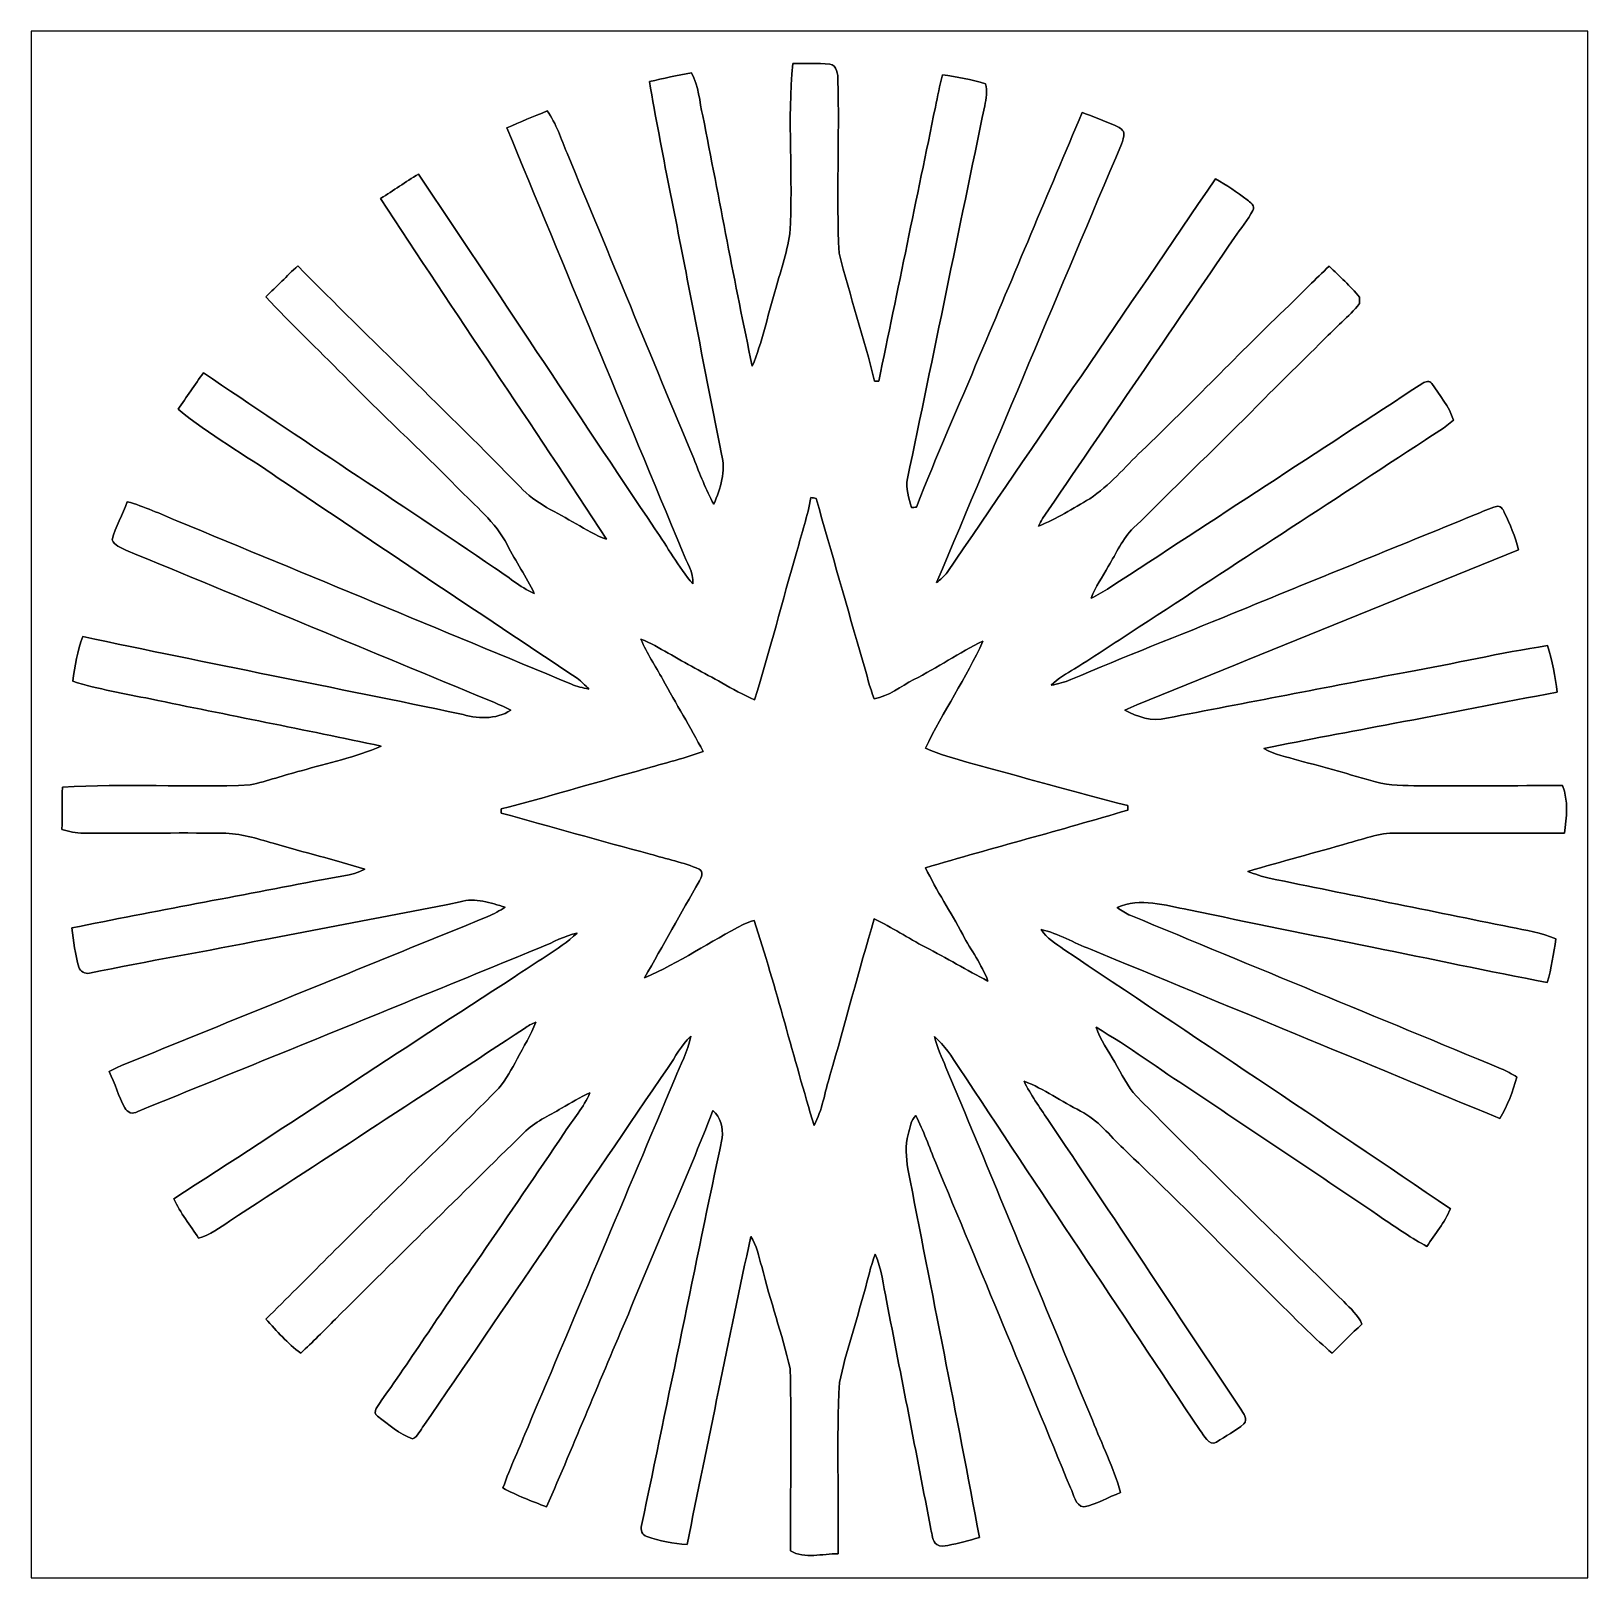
# Model space of a CAD drawing. Header units: centimetres. Extents: x -16.8 to 16.8, y -16.7 to 16.7.
import ezdxf

# ---------------------------------------------------------------- set-up
doc = ezdxf.new("R2010")
doc.units = ezdxf.units.CM
doc.header["$MEASUREMENT"] = 0
doc.layers.add('Layer 1', color=7, linetype='Continuous')

msp = doc.modelspace()

# ---------------------------------------------------------------- linework, layer by layer
at = {"layer": 'Layer 1', "color": 7}
for points, knots in [([(-16.77458, 16.66875), (-16.77458, 16.66875), (16.77458, 16.66875), (16.77458, 16.66875), (16.77458, 16.66875), (16.77458, 16.66875), (16.77458, -16.66875), (16.77458, -16.66875), (16.77458, -16.66875), (16.77458, -16.66875), (-16.77458, -16.66875), (-16.77458, -16.66875), (-16.77458, -16.66875), (-16.77458, -16.66875), (-16.77458, 16.66875), (-16.77458, 16.66875), (-16.77458, 16.66875), (-16.77458, 16.66875), (-16.77458, 16.66875), (-16.77458, 16.66875)], [0, 0, 0, 0, 0.16666667, 0.16666667, 0.16666667, 0.16666667, 0.33333333, 0.33333333, 0.33333333, 0.33333333, 0.5, 0.5, 0.5, 0.5, 0.66666667, 0.66666667, 0.66666667, 0.66666667, 1, 1, 1, 1]), ([(-0.35772, 15.9706), (-0.48436, 14.75211), (-0.34608, 13.52091), (-0.42333, 12.29924), (-0.42333, 12.29924), (-0.49107, 11.87274), (-0.63359, 11.46316), (-0.74577, 11.04724), (-0.74577, 11.04724), (-0.90805, 10.51419), (-1.01988, 9.96315), (-1.23261, 9.44739), (-1.23261, 9.44739), (-1.61784, 11.23844), (-1.94239, 13.0429), (-2.29976, 14.83995), (-2.29976, 14.83995), (-2.37137, 15.15004), (-2.38301, 15.48553), (-2.546, 15.76634), (-2.546, 15.76634), (-2.84833, 15.71096), (-3.15066, 15.65487), (-3.44876, 15.58078), (-3.44876, 15.58078), (-3.18841, 14.06102), (-2.86561, 12.55254), (-2.57916, 11.03736), (-2.57916, 11.03736), (-2.34985, 9.87637), (-2.13007, 8.71396), (-1.89724, 7.55403), (-1.89724, 7.55403), (-1.79881, 7.18855), (-1.911, 6.80614), (-2.0641, 6.47347), (-2.0641, 6.47347), (-2.23203, 6.78991), (-2.36432, 7.12294), (-2.49484, 7.45596), (-2.49484, 7.45596), (-3.40995, 9.64706), (-4.31094, 11.84416), (-5.22464, 14.03562), (-5.22464, 14.03562), (-5.35481, 14.34571), (-5.45218, 14.67697), (-5.65573, 14.94966), (-5.65573, 14.94966), (-5.94466, 14.8276), (-6.2357, 14.71119), (-6.5218, 14.58313), (-6.5218, 14.58313), (-5.26344, 11.53724), (-3.99979, 8.49348), (-2.73509, 5.45042), (-2.73509, 5.45042), (-2.65218, 5.22358), (-2.49061, 5.00733), (-2.51389, 4.75439), (-2.51389, 4.75439), (-2.82575, 5.12304), (-3.05858, 5.54955), (-3.3334, 5.94431), (-3.3334, 5.94431), (-5.04155, 8.48536), (-6.71865, 11.04583), (-8.42786, 13.58547), (-8.42786, 13.58547), (-8.70338, 13.41684), (-8.9722, 13.23799), (-9.24207, 13.06054), (-9.24207, 13.06054), (-7.64646, 10.59603), (-5.97182, 8.18268), (-4.37727, 5.71747), (-4.37727, 5.71747), (-4.60939, 5.79508), (-4.81401, 5.93196), (-5.02673, 6.04908), (-5.02673, 6.04908), (-5.44442, 6.2932), (-5.90691, 6.48441), (-6.23817, 6.84989), (-6.23817, 6.84989), (-7.81332, 8.45785), (-9.44457, 10.00831), (-11.02924, 11.60674), (-11.02924, 11.60674), (-11.26455, 11.39296), (-11.48468, 11.16259), (-11.71681, 10.94458), (-11.71681, 10.94458), (-11.18059, 10.36038), (-10.59991, 9.81816), (-10.04535, 9.2516), (-10.04535, 9.2516), (-9.24489, 8.42857), (-8.39505, 7.65669), (-7.59354, 6.83507), (-7.59354, 6.83507), (-7.21184, 6.43996), (-6.76698, 6.08894), (-6.51051, 5.59153), (-6.51051, 5.59153), (-6.33201, 5.23663), (-6.102, 4.9089), (-5.93231, 4.55013), (-5.93231, 4.55013), (-6.24487, 4.68524), (-6.50205, 4.91843), (-6.78639, 5.10117), (-6.78639, 5.10117), (-8.86989, 6.51475), (-10.98021, 7.88846), (-13.06124, 9.30592), (-13.06124, 9.30592), (-13.2461, 9.04487), (-13.42672, 8.78099), (-13.6077, 8.51747), (-13.6077, 8.51747), (-12.93072, 7.96431), (-12.16519, 7.53533), (-11.4487, 7.03686), (-11.4487, 7.03686), (-9.30204, 5.59576), (-7.16033, 4.1469), (-5.00345, 2.72098), (-5.00345, 2.72098), (-4.91349, 2.65254), (-4.83658, 2.56928), (-4.75686, 2.48885), (-4.75686, 2.48885), (-4.88562, 2.51178), (-5.01156, 2.54176), (-5.13151, 2.59362), (-5.13151, 2.59362), (-7.96572, 3.77084), (-10.80241, 4.94242), (-13.63804, 6.11646), (-13.63804, 6.11646), (-13.99011, 6.2611), (-14.33548, 6.4262), (-14.70448, 6.52498), (-14.70448, 6.52498), (-14.80185, 6.24734), (-14.95601, 5.98911), (-15.02622, 5.70301), (-15.02622, 5.70301), (-14.99023, 5.57812), (-14.83431, 5.54461), (-14.73306, 5.48181), (-14.73306, 5.48181), (-12.20153, 4.44041), (-9.67352, 3.3909), (-7.14446, 2.34386), (-7.14446, 2.34386), (-6.90739, 2.24402), (-6.66609, 2.153), (-6.43678, 2.03482), (-6.43678, 2.03482), (-6.75852, 1.81751), (-7.1755, 1.85067), (-7.53251, 1.95509), (-7.53251, 1.95509), (-10.23902, 2.51848), (-12.954, 3.04377), (-15.65804, 3.61879), (-15.65804, 3.61879), (-15.78081, 3.31153), (-15.83231, 2.98133), (-15.87465, 2.65501), (-15.87465, 2.65501), (-15.32749, 2.48356), (-14.75987, 2.39113), (-14.19931, 2.27401), (-14.19931, 2.27401), (-12.54301, 1.93463), (-10.88355, 1.60831), (-9.22973, 1.25765), (-9.22973, 1.25765), (-9.78182, 1.01318), (-10.37837, 0.89888), (-10.95446, 0.72602), (-10.95446, 0.72602), (-11.32311, 0.63394), (-11.68188, 0.50447), (-12.05265, 0.42122), (-12.05265, 0.42122), (-13.40132, 0.36301), (-14.75387, 0.45791), (-16.10219, 0.37289), (-16.10219, 0.37289), (-16.10466, 0.06914), (-16.10678, -0.2346), (-16.11066, -0.53869), (-16.11066, -0.53869), (-15.95896, -0.57891), (-15.80621, -0.62371), (-15.64675, -0.6156), (-15.64675, -0.6156), (-14.64698, -0.63324), (-13.6465, -0.60043), (-12.64638, -0.62124), (-12.64638, -0.62124), (-12.27032, -0.61101), (-11.91436, -0.73731), (-11.55735, -0.83503), (-11.55735, -0.83503), (-10.90119, -1.03258), (-10.23267, -1.1878), (-9.57968, -1.39559), (-9.57968, -1.39559), (-9.86755, -1.54587), (-10.20339, -1.55152), (-10.51525, -1.62313), (-10.51525, -1.62313), (-12.30983, -1.97062), (-14.10829, -2.29835), (-15.89969, -2.65994), (-15.89969, -2.65994), (-15.86159, -2.94464), (-15.82491, -3.23039), (-15.74518, -3.50732), (-15.74518, -3.50732), (-15.71696, -3.6008), (-15.61183, -3.65619), (-15.51799, -3.63679), (-15.51799, -3.63679), (-14.25928, -3.37432), (-12.99069, -3.16089), (-11.72986, -2.90865), (-11.72986, -2.90865), (-10.33145, -2.63313), (-8.92845, -2.38231), (-7.53181, -2.09938), (-7.53181, -2.09938), (-7.20231, -1.99849), (-6.8707, -2.1209), (-6.55673, -2.21474), (-6.55673, -2.21474), (-6.67844, -2.28741), (-6.80226, -2.35797), (-6.93244, -2.41512), (-6.93244, -2.41512), (-9.41352, -3.42724), (-11.89778, -4.43265), (-14.37922, -5.44513), (-14.37922, -5.44513), (-14.61699, -5.54637), (-14.86782, -5.62222), (-15.09007, -5.75698), (-15.09007, -5.75698), (-14.96871, -6.01274), (-14.89357, -6.28967), (-14.75352, -6.53627), (-14.75352, -6.53627), (-14.69919, -6.64104), (-14.58948, -6.68796), (-14.47518, -6.61494), (-14.47518, -6.61494), (-11.57393, -5.44195), (-8.67657, -4.25873), (-5.77956, -3.07516), (-5.77956, -3.07516), (-5.52203, -2.97462), (-5.28179, -2.82399), (-5.00698, -2.77248), (-5.00698, -2.77248), (-5.41937, -3.14537), (-5.91467, -3.40431), (-6.36799, -3.7211), (-6.36799, -3.7211), (-8.81662, -5.30507), (-11.24691, -6.91656), (-13.6973, -8.49771), (-13.6973, -8.49771), (-13.55937, -8.80428), (-13.34805, -9.06992), (-13.16426, -9.34932), (-13.16426, -9.34932), (-12.91696, -9.27806), (-12.7127, -9.12001), (-12.50068, -8.98207), (-12.50068, -8.98207), (-10.38225, -7.59636), (-8.25747, -6.22018), (-6.14398, -4.82706), (-6.14398, -4.82706), (-6.06637, -4.77344), (-5.98382, -4.72757), (-5.89774, -4.68912), (-5.89774, -4.68912), (-6.00251, -4.96782), (-6.15985, -5.22182), (-6.30061, -5.48322), (-6.30061, -5.48322), (-6.42091, -5.69877), (-6.52921, -5.9249), (-6.69325, -6.11187), (-6.69325, -6.11187), (-7.46654, -6.90316), (-8.26982, -7.66374), (-9.05369, -8.44374), (-9.05369, -8.44374), (-9.94728, -9.31898), (-10.82216, -10.21362), (-11.71469, -11.08992), (-11.71469, -11.08992), (-11.48151, -11.34992), (-11.24832, -11.61732), (-10.96398, -11.82405), (-10.96398, -11.82405), (-10.70645, -11.5884), (-10.46163, -11.33934), (-10.21715, -11.09063), (-10.21715, -11.09063), (-8.86848, -9.74619), (-7.50993, -8.41199), (-6.15456, -7.07425), (-6.15456, -7.07425), (-5.92667, -6.84001), (-5.61904, -6.71124), (-5.34282, -6.54614), (-5.34282, -6.54614), (-5.13891, -6.43431), (-4.94524, -6.30273), (-4.7311, -6.21101), (-4.7311, -6.21101), (-4.86339, -6.52533), (-5.09446, -6.78392), (-5.27897, -7.06755), (-5.27897, -7.06755), (-5.87234, -7.95443), (-6.47629, -8.83426), (-7.07778, -9.7155), (-7.07778, -9.7155), (-7.81332, -10.74984), (-8.49277, -11.82229), (-9.23219, -12.85381), (-9.23219, -12.85381), (-9.28299, -12.93883), (-9.43786, -13.09687), (-9.30698, -13.18683), (-9.30698, -13.18683), (-9.07133, -13.36534), (-8.83461, -13.56642), (-8.55592, -13.67331), (-8.55592, -13.67331), (-8.43386, -13.6211), (-8.38835, -13.4807), (-8.30827, -13.38651), (-8.30827, -13.38651), (-6.55638, -10.81193), (-4.8006, -8.23983), (-3.04624, -5.66667), (-3.04624, -5.66667), (-2.89101, -5.43948), (-2.7619, -5.18795), (-2.56081, -4.99604), (-2.56081, -4.99604), (-2.61585, -5.3213), (-2.78342, -5.61164), (-2.90301, -5.91573), (-2.90301, -5.91573), (-3.95711, -8.41375), (-5.01015, -10.91248), (-6.06496, -13.41014), (-6.06496, -13.41014), (-6.24381, -13.85076), (-6.44878, -14.28115), (-6.60576, -14.73059), (-6.60576, -14.73059), (-6.30555, -14.89357), (-5.9884, -15.02092), (-5.66702, -15.13487), (-5.66702, -15.13487), (-5.06448, -13.75727), (-4.49792, -12.36416), (-3.90384, -10.98303), (-3.90384, -10.98303), (-3.31752, -9.5123), (-2.64866, -8.07508), (-2.08245, -6.59659), (-2.08245, -6.59659), (-1.91453, -6.73065), (-1.86302, -6.97583), (-1.88031, -7.18256), (-1.88031, -7.18256), (-2.46874, -9.96668), (-3.03354, -12.7568), (-3.61985, -15.54162), (-3.61985, -15.54162), (-3.64631, -15.63723), (-3.60962, -15.74976), (-3.50661, -15.77975), (-3.50661, -15.77975), (-3.22686, -15.87112), (-2.93441, -15.93815), (-2.63913, -15.94661), (-2.63913, -15.94661), (-2.18158, -13.7347), (-1.74025, -11.51925), (-1.26506, -9.31122), (-1.26506, -9.31122), (-1.13524, -9.50489), (-1.09467, -9.73878), (-1.03046, -9.95962), (-1.03046, -9.95962), (-0.84314, -10.69587), (-0.59443, -11.41624), (-0.41557, -12.15425), (-0.41557, -12.15425), (-0.39088, -13.46412), (-0.40816, -14.77539), (-0.41204, -16.08631), (-0.41204, -16.08631), (-0.10195, -16.26694), (0.27869, -16.14629), (0.61701, -16.14805), (0.61701, -16.14805), (0.63712, -14.91862), (0.5782, -13.68707), (0.64417, -12.45941), (0.64417, -12.45941), (0.7874, -11.79689), (1.01071, -11.15342), (1.18181, -10.49796), (1.18181, -10.49796), (1.26153, -10.2302), (1.31339, -9.95327), (1.41676, -9.69363), (1.41676, -9.69363), (1.55928, -10.00795), (1.58785, -10.35756), (1.66017, -10.69164), (1.66017, -10.69164), (1.9752, -12.33382), (2.30293, -13.97388), (2.61373, -15.61712), (2.61373, -15.61712), (2.64971, -15.72331), (2.63878, -15.87923), (2.74496, -15.95296), (2.74496, -15.95296), (2.81481, -16.00059), (2.90301, -15.98224), (2.98097, -15.96954), (2.98097, -15.96954), (3.20992, -15.92404), (3.43641, -15.86547), (3.66042, -15.79915), (3.66042, -15.79915), (3.17182, -13.14662), (2.63031, -10.50361), (2.12266, -7.85495), (2.12266, -7.85495), (2.07751, -7.60906), (2.06269, -7.35295), (2.12654, -7.10953), (2.12654, -7.10953), (2.16535, -6.96948), (2.18087, -6.80791), (2.29129, -6.70172), (2.29129, -6.70172), (2.45992, -7.03016), (2.57563, -7.38223), (2.72062, -7.72089), (2.72062, -7.72089), (3.69076, -10.05593), (4.66337, -12.38991), (5.62469, -14.72847), (5.62469, -14.72847), (5.69983, -14.86641), (5.71923, -15.11229), (5.91044, -15.14087), (5.91044, -15.14087), (6.18949, -15.08231), (6.43961, -14.92779), (6.7056, -14.82937), (6.7056, -14.82937), (6.55249, -14.29173), (6.2992, -13.78973), (6.09671, -13.27044), (6.09671, -13.27044), (5.04119, -10.73679), (3.99979, -8.1975), (2.94076, -5.66561), (2.94076, -5.66561), (2.8515, -5.44795), (2.74638, -5.23416), (2.69593, -5.00345), (2.69593, -5.00345), (2.91147, -5.19007), (3.06529, -5.43384), (3.22051, -5.6702), (3.22051, -5.6702), (4.9463, -8.28111), (6.68655, -10.88284), (8.41657, -13.49093), (8.41657, -13.49093), (8.50018, -13.58159), (8.60425, -13.84194), (8.77006, -13.74316), (8.77006, -13.74316), (8.96726, -13.61264), (9.18422, -13.50469), (9.36096, -13.34594), (9.36096, -13.34594), (9.45974, -13.25386), (9.34508, -13.11557), (9.29711, -13.03479), (9.29711, -13.03479), (7.9054, -10.95587), (6.53556, -8.86248), (5.13327, -6.79097), (5.13327, -6.79097), (4.96182, -6.51651), (4.7625, -6.25722), (4.62386, -5.96371), (4.62386, -5.96371), (5.05354, -6.12951), (5.43313, -6.40009), (5.84129, -6.60964), (5.84129, -6.60964), (6.21665, -6.79309), (6.46712, -7.13705), (6.76451, -7.41715), (6.76451, -7.41715), (7.94138, -8.53299), (9.07097, -9.6968), (10.22138, -10.83945), (10.22138, -10.83945), (10.56322, -11.17212), (10.89342, -11.52031), (11.26384, -11.82229), (11.26384, -11.82229), (11.47551, -11.6138), (11.68471, -11.40248), (11.90484, -11.20246), (11.90484, -11.20246), (11.82582, -11.00243), (11.65754, -10.86273), (11.51255, -10.71245), (11.51255, -10.71245), (10.02101, -9.24031), (8.51852, -7.77981), (7.04779, -6.28685), (7.04779, -6.28685), (6.84706, -6.07377), (6.72818, -5.8039), (6.57931, -5.55625), (6.57931, -5.55625), (6.43855, -5.30825), (6.27098, -5.07224), (6.17573, -4.80201), (6.17573, -4.80201), (6.88622, -5.21617), (7.54486, -5.71288), (8.23701, -6.15632), (8.23701, -6.15632), (9.61319, -7.08625), (10.99855, -8.00241), (12.37333, -8.9341), (12.37333, -8.9341), (12.67919, -9.13836), (12.98011, -9.35214), (13.30642, -9.52359), (13.30642, -9.52359), (13.47541, -9.25442), (13.69272, -9.01171), (13.8109, -8.71326), (13.8109, -8.71326), (11.04688, -6.83366), (8.261, -4.98475), (5.48358, -3.12526), (5.48358, -3.12526), (5.30754, -2.99861), (5.10611, -2.88607), (4.99357, -2.69452), (4.99357, -2.69452), (5.36504, -2.78306), (5.69595, -2.98485), (6.05261, -3.11714), (6.05261, -3.11714), (8.99372, -4.33599), (11.93835, -5.54708), (14.8777, -6.77051), (14.8777, -6.77051), (15.04315, -6.49287), (15.15533, -6.1849), (15.24635, -5.87587), (15.24635, -5.87587), (15.13734, -5.80778), (15.02551, -5.74357), (14.90627, -5.69595), (14.90627, -5.69595), (12.24668, -4.59176), (9.58391, -3.49497), (6.92397, -2.39219), (6.92397, -2.39219), (6.81849, -2.34774), (6.72077, -2.28812), (6.62975, -2.22003), (6.62975, -2.22003), (7.12752, -1.99743), (7.66657, -2.17805), (8.17174, -2.27013), (8.17174, -2.27013), (9.48725, -2.5467), (10.80558, -2.81129), (12.12356, -3.07481), (12.12356, -3.07481), (13.38262, -3.32775), (14.63851, -3.59869), (15.90075, -3.83575), (15.90075, -3.83575), (15.98789, -3.52919), (16.03798, -3.21345), (16.08526, -2.89842), (16.08526, -2.89842), (15.77587, -2.75484), (15.43509, -2.71004), (15.10383, -2.64442), (15.10383, -2.64442), (13.37345, -2.28847), (11.64026, -1.94486), (9.90988, -1.58926), (9.90988, -1.58926), (9.75289, -1.55187), (9.60049, -1.49789), (9.44951, -1.44392), (9.44951, -1.44392), (10.16882, -1.22484), (10.89977, -1.04211), (11.62121, -0.82832), (11.62121, -0.82832), (11.98104, -0.73307), (12.33664, -0.59161), (12.71693, -0.61736), (12.71693, -0.61736), (13.9005, -0.61419), (15.08407, -0.61701), (16.26764, -0.62054), (16.26764, -0.62054), (16.3195, -0.28081), (16.35619, 0.08184), (16.22848, 0.40887), (16.22848, 0.40887), (15.19908, 0.40287), (14.17002, 0.40781), (13.14097, 0.40252), (13.14097, 0.40252), (12.82665, 0.41063), (12.50491, 0.39617), (12.20082, 0.48789), (12.20082, 0.48789), (11.64907, 0.64417), (11.09874, 0.80574), (10.54347, 0.94862), (10.54347, 0.94862), (10.29194, 1.02729), (10.02489, 1.07209), (9.79452, 1.20403), (9.79452, 1.20403), (10.7188, 1.40335), (11.6519, 1.56175), (12.5797, 1.7459), (12.5797, 1.7459), (13.75869, 1.9618), (14.93238, 2.20557), (16.11171, 2.41864), (16.11171, 2.41864), (16.07502, 2.76013), (16.00729, 3.09774), (15.90252, 3.42477), (15.90252, 3.42477), (14.88793, 3.26778), (13.88639, 3.03248), (12.87498, 2.85503), (12.87498, 2.85503), (11.14707, 2.52977), (9.42199, 2.19075), (7.69479, 1.86126), (7.69479, 1.86126), (7.38187, 1.778), (7.06614, 1.88736), (6.79274, 2.03659), (6.79274, 2.03659), (9.61778, 3.19511), (12.44988, 4.3374), (15.27669, 5.4924), (15.27669, 5.4924), (15.21037, 5.7725), (15.09712, 6.03885), (14.97224, 6.29708), (14.97224, 6.29708), (14.94719, 6.36164), (14.88793, 6.45301), (14.80573, 6.42408), (14.80573, 6.42408), (14.64698, 6.38775), (14.50234, 6.30872), (14.35241, 6.24946), (14.35241, 6.24946), (12.60722, 5.53685), (10.85956, 4.83059), (9.11613, 4.11445), (9.11613, 4.11445), (7.95514, 3.63855), (6.78533, 3.18417), (5.63174, 2.69169), (5.63174, 2.69169), (5.49557, 2.6349), (5.35305, 2.5968), (5.20806, 2.57104), (5.20806, 2.57104), (5.35058, 2.72344), (5.53932, 2.81693), (5.71324, 2.927), (5.71324, 2.927), (6.18772, 3.21275), (6.64034, 3.53201), (7.10812, 3.82834), (7.10812, 3.82834), (9.16305, 5.17137), (11.21833, 6.51439), (13.27362, 7.85742), (13.27362, 7.85742), (13.47646, 7.99818), (13.69836, 8.11671), (13.87934, 8.28604), (13.87934, 8.28604), (13.78373, 8.57885), (13.58018, 8.82121), (13.41014, 9.07274), (13.41014, 9.07274), (13.36957, 9.14541), (13.27221, 9.11472), (13.21541, 9.08085), (13.21541, 9.08085), (10.96927, 7.61047), (8.72031, 6.14327), (6.47277, 4.67501), (6.47277, 4.67501), (6.34153, 4.59211), (6.21065, 4.50885), (6.06778, 4.44817), (6.06778, 4.44817), (6.16126, 4.69124), (6.31261, 4.90573), (6.43961, 5.13151), (6.43961, 5.13151), (6.61035, 5.41408), (6.74158, 5.73087), (6.98606, 5.96089), (6.98606, 5.96089), (7.83272, 6.79556), (8.68045, 7.62952), (9.52641, 8.46526), (9.52641, 8.46526), (10.02947, 8.99689), (10.56816, 9.4929), (11.08004, 10.01607), (11.08004, 10.01607), (11.33369, 10.28065), (11.62156, 10.51137), (11.85439, 10.79571), (11.85439, 10.79571), (11.85439, 10.79571), (11.85333, 10.93505), (11.85333, 10.93505), (11.85333, 10.93505), (11.65789, 11.17741), (11.42224, 11.38273), (11.20105, 11.60039), (11.20105, 11.60039), (10.90224, 11.33122), (10.62637, 11.03842), (10.3378, 10.75831), (10.3378, 10.75831), (9.25971, 9.73208), (8.23877, 8.64694), (7.15892, 7.62282), (7.15892, 7.62282), (6.79556, 7.26899), (6.46642, 6.87352), (6.03991, 6.59165), (6.03991, 6.59165), (5.67972, 6.3821), (5.32553, 6.15244), (4.93571, 6.00216), (4.93571, 6.00216), (4.96323, 6.05649), (4.9911, 6.11082), (5.02426, 6.16197), (5.02426, 6.16197), (6.39904, 8.18374), (7.78863, 10.19563), (9.15846, 12.22093), (9.15846, 12.22093), (9.29428, 12.41354), (9.44598, 12.59734), (9.55781, 12.80583), (9.55781, 12.80583), (9.61707, 12.89544), (9.49007, 12.98822), (9.43328, 13.0302), (9.43328, 13.0302), (9.2142, 13.19459), (8.98984, 13.3544), (8.74748, 13.48246), (8.74748, 13.48246), (6.82378, 10.65389), (4.89338, 7.82955), (2.96757, 5.00274), (2.96757, 5.00274), (2.90336, 4.91878), (2.82787, 4.84399), (2.73967, 4.78543), (2.73967, 4.78543), (4.06541, 7.93432), (5.39221, 11.08428), (6.72359, 14.23106), (6.72359, 14.23106), (6.74899, 14.30867), (6.77898, 14.3891), (6.77439, 14.47236), (6.77439, 14.47236), (6.75534, 14.56161), (6.6615, 14.5983), (6.58777, 14.63252), (6.58777, 14.63252), (6.35176, 14.72918), (6.11505, 14.82443), (5.87763, 14.91756), (5.87763, 14.91756), (5.13821, 13.16955), (4.40584, 11.41836), (3.66607, 9.6707), (3.66607, 9.6707), (3.21345, 8.58273), (2.73191, 7.50641), (2.30329, 6.40856), (2.30329, 6.40856), (2.27683, 6.40644), (2.22426, 6.40186), (2.19816, 6.39974), (2.19816, 6.39974), (2.14559, 6.60224), (2.06057, 6.81355), (2.11102, 7.02451), (2.11102, 7.02451), (2.673, 9.70139), (3.21804, 12.38109), (3.77684, 15.05867), (3.77684, 15.05867), (3.804, 15.21248), (3.83646, 15.37899), (3.79095, 15.53316), (3.79095, 15.53316), (3.49179, 15.63229), (3.17853, 15.68132), (2.86808, 15.73001), (2.86808, 15.73001), (2.80529, 15.5), (2.76331, 15.26505), (2.71357, 15.03221), (2.71357, 15.03221), (2.30964, 13.06124), (1.89794, 11.09204), (1.49331, 9.12142), (1.49331, 9.12142), (1.47038, 9.12177), (1.42452, 9.12248), (1.40159, 9.12283), (1.40159, 9.12283), (1.18004, 10.05205), (0.86924, 10.95763), (0.63782, 11.88332), (0.63782, 11.88332), (0.57891, 13.12439), (0.64629, 14.36864), (0.61136, 15.61077), (0.61136, 15.61077), (0.61489, 15.73107), (0.59584, 15.93674), (0.4378, 15.95543), (0.4378, 15.95543), (0.17357, 15.98154), (-0.09313, 15.96531), (-0.35772, 15.9706)], [0, 0, 0, 0, 0.00446429, 0.00446429, 0.00446429, 0.00446429, 0.00892857, 0.00892857, 0.00892857, 0.00892857, 0.01339286, 0.01339286, 0.01339286, 0.01339286, 0.01785714, 0.01785714, 0.01785714, 0.01785714, 0.02232143, 0.02232143, 0.02232143, 0.02232143, 0.02678571, 0.02678571, 0.02678571, 0.02678571, 0.03125, 0.03125, 0.03125, 0.03125, 0.03571429, 0.03571429, 0.03571429, 0.03571429, 0.04017857, 0.04017857, 0.04017857, 0.04017857, 0.04464286, 0.04464286, 0.04464286, 0.04464286, 0.04910714, 0.04910714, 0.04910714, 0.04910714, 0.05357143, 0.05357143, 0.05357143, 0.05357143, 0.05803571, 0.05803571, 0.05803571, 0.05803571, 0.0625, 0.0625, 0.0625, 0.0625, 0.06696429, 0.06696429, 0.06696429, 0.06696429, 0.07142857, 0.07142857, 0.07142857, 0.07142857, 0.07589286, 0.07589286, 0.07589286, 0.07589286, 0.08035714, 0.08035714, 0.08035714, 0.08035714, 0.08482143, 0.08482143, 0.08482143, 0.08482143, 0.08928571, 0.08928571, 0.08928571, 0.08928571, 0.09375, 0.09375, 0.09375, 0.09375, 0.09821429, 0.09821429, 0.09821429, 0.09821429, 0.10267857, 0.10267857, 0.10267857, 0.10267857, 0.10714286, 0.10714286, 0.10714286, 0.10714286, 0.11160714, 0.11160714, 0.11160714, 0.11160714, 0.11607143, 0.11607143, 0.11607143, 0.11607143, 0.12053571, 0.12053571, 0.12053571, 0.12053571, 0.125, 0.125, 0.125, 0.125, 0.12946429, 0.12946429, 0.12946429, 0.12946429, 0.13392857, 0.13392857, 0.13392857, 0.13392857, 0.13839286, 0.13839286, 0.13839286, 0.13839286, 0.14285714, 0.14285714, 0.14285714, 0.14285714, 0.14732143, 0.14732143, 0.14732143, 0.14732143, 0.15178571, 0.15178571, 0.15178571, 0.15178571, 0.15625, 0.15625, 0.15625, 0.15625, 0.16071429, 0.16071429, 0.16071429, 0.16071429, 0.16517857, 0.16517857, 0.16517857, 0.16517857, 0.16964286, 0.16964286, 0.16964286, 0.16964286, 0.17410714, 0.17410714, 0.17410714, 0.17410714, 0.17857143, 0.17857143, 0.17857143, 0.17857143, 0.18303571, 0.18303571, 0.18303571, 0.18303571, 0.1875, 0.1875, 0.1875, 0.1875, 0.19196429, 0.19196429, 0.19196429, 0.19196429, 0.19642857, 0.19642857, 0.19642857, 0.19642857, 0.20089286, 0.20089286, 0.20089286, 0.20089286, 0.20535714, 0.20535714, 0.20535714, 0.20535714, 0.20982143, 0.20982143, 0.20982143, 0.20982143, 0.21428571, 0.21428571, 0.21428571, 0.21428571, 0.21875, 0.21875, 0.21875, 0.21875, 0.22321429, 0.22321429, 0.22321429, 0.22321429, 0.22767857, 0.22767857, 0.22767857, 0.22767857, 0.23214286, 0.23214286, 0.23214286, 0.23214286, 0.23660714, 0.23660714, 0.23660714, 0.23660714, 0.24107143, 0.24107143, 0.24107143, 0.24107143, 0.24553571, 0.24553571, 0.24553571, 0.24553571, 0.25, 0.25, 0.25, 0.25, 0.25446429, 0.25446429, 0.25446429, 0.25446429, 0.25892857, 0.25892857, 0.25892857, 0.25892857, 0.26339286, 0.26339286, 0.26339286, 0.26339286, 0.26785714, 0.26785714, 0.26785714, 0.26785714, 0.27232143, 0.27232143, 0.27232143, 0.27232143, 0.27678571, 0.27678571, 0.27678571, 0.27678571, 0.28125, 0.28125, 0.28125, 0.28125, 0.28571429, 0.28571429, 0.28571429, 0.28571429, 0.29017857, 0.29017857, 0.29017857, 0.29017857, 0.29464286, 0.29464286, 0.29464286, 0.29464286, 0.29910714, 0.29910714, 0.29910714, 0.29910714, 0.30357143, 0.30357143, 0.30357143, 0.30357143, 0.30803571, 0.30803571, 0.30803571, 0.30803571, 0.3125, 0.3125, 0.3125, 0.3125, 0.31696429, 0.31696429, 0.31696429, 0.31696429, 0.32142857, 0.32142857, 0.32142857, 0.32142857, 0.32589286, 0.32589286, 0.32589286, 0.32589286, 0.33035714, 0.33035714, 0.33035714, 0.33035714, 0.33482143, 0.33482143, 0.33482143, 0.33482143, 0.33928571, 0.33928571, 0.33928571, 0.33928571, 0.34375, 0.34375, 0.34375, 0.34375, 0.34821429, 0.34821429, 0.34821429, 0.34821429, 0.35267857, 0.35267857, 0.35267857, 0.35267857, 0.35714286, 0.35714286, 0.35714286, 0.35714286, 0.36160714, 0.36160714, 0.36160714, 0.36160714, 0.36607143, 0.36607143, 0.36607143, 0.36607143, 0.37053571, 0.37053571, 0.37053571, 0.37053571, 0.375, 0.375, 0.375, 0.375, 0.37946429, 0.37946429, 0.37946429, 0.37946429, 0.38392857, 0.38392857, 0.38392857, 0.38392857, 0.38839286, 0.38839286, 0.38839286, 0.38839286, 0.39285714, 0.39285714, 0.39285714, 0.39285714, 0.39732143, 0.39732143, 0.39732143, 0.39732143, 0.40178571, 0.40178571, 0.40178571, 0.40178571, 0.40625, 0.40625, 0.40625, 0.40625, 0.41071429, 0.41071429, 0.41071429, 0.41071429, 0.41517857, 0.41517857, 0.41517857, 0.41517857, 0.41964286, 0.41964286, 0.41964286, 0.41964286, 0.42410714, 0.42410714, 0.42410714, 0.42410714, 0.42857143, 0.42857143, 0.42857143, 0.42857143, 0.43303571, 0.43303571, 0.43303571, 0.43303571, 0.4375, 0.4375, 0.4375, 0.4375, 0.44196429, 0.44196429, 0.44196429, 0.44196429, 0.44642857, 0.44642857, 0.44642857, 0.44642857, 0.45089286, 0.45089286, 0.45089286, 0.45089286, 0.45535714, 0.45535714, 0.45535714, 0.45535714, 0.45982143, 0.45982143, 0.45982143, 0.45982143, 0.46428571, 0.46428571, 0.46428571, 0.46428571, 0.46875, 0.46875, 0.46875, 0.46875, 0.47321429, 0.47321429, 0.47321429, 0.47321429, 0.47767857, 0.47767857, 0.47767857, 0.47767857, 0.48214286, 0.48214286, 0.48214286, 0.48214286, 0.48660714, 0.48660714, 0.48660714, 0.48660714, 0.49107143, 0.49107143, 0.49107143, 0.49107143, 0.49553571, 0.49553571, 0.49553571, 0.49553571, 0.5, 0.5, 0.5, 0.5, 0.50446429, 0.50446429, 0.50446429, 0.50446429, 0.50892857, 0.50892857, 0.50892857, 0.50892857, 0.51339286, 0.51339286, 0.51339286, 0.51339286, 0.51785714, 0.51785714, 0.51785714, 0.51785714, 0.52232143, 0.52232143, 0.52232143, 0.52232143, 0.52678571, 0.52678571, 0.52678571, 0.52678571, 0.53125, 0.53125, 0.53125, 0.53125, 0.53571429, 0.53571429, 0.53571429, 0.53571429, 0.54017857, 0.54017857, 0.54017857, 0.54017857, 0.54464286, 0.54464286, 0.54464286, 0.54464286, 0.54910714, 0.54910714, 0.54910714, 0.54910714, 0.55357143, 0.55357143, 0.55357143, 0.55357143, 0.55803571, 0.55803571, 0.55803571, 0.55803571, 0.5625, 0.5625, 0.5625, 0.5625, 0.56696429, 0.56696429, 0.56696429, 0.56696429, 0.57142857, 0.57142857, 0.57142857, 0.57142857, 0.57589286, 0.57589286, 0.57589286, 0.57589286, 0.58035714, 0.58035714, 0.58035714, 0.58035714, 0.58482143, 0.58482143, 0.58482143, 0.58482143, 0.58928571, 0.58928571, 0.58928571, 0.58928571, 0.59375, 0.59375, 0.59375, 0.59375, 0.59821429, 0.59821429, 0.59821429, 0.59821429, 0.60267857, 0.60267857, 0.60267857, 0.60267857, 0.60714286, 0.60714286, 0.60714286, 0.60714286, 0.61160714, 0.61160714, 0.61160714, 0.61160714, 0.61607143, 0.61607143, 0.61607143, 0.61607143, 0.62053571, 0.62053571, 0.62053571, 0.62053571, 0.625, 0.625, 0.625, 0.625, 0.62946429, 0.62946429, 0.62946429, 0.62946429, 0.63392857, 0.63392857, 0.63392857, 0.63392857, 0.63839286, 0.63839286, 0.63839286, 0.63839286, 0.64285714, 0.64285714, 0.64285714, 0.64285714, 0.64732143, 0.64732143, 0.64732143, 0.64732143, 0.65178571, 0.65178571, 0.65178571, 0.65178571, 0.65625, 0.65625, 0.65625, 0.65625, 0.66071429, 0.66071429, 0.66071429, 0.66071429, 0.66517857, 0.66517857, 0.66517857, 0.66517857, 0.66964286, 0.66964286, 0.66964286, 0.66964286, 0.67410714, 0.67410714, 0.67410714, 0.67410714, 0.67857143, 0.67857143, 0.67857143, 0.67857143, 0.68303571, 0.68303571, 0.68303571, 0.68303571, 0.6875, 0.6875, 0.6875, 0.6875, 0.69196429, 0.69196429, 0.69196429, 0.69196429, 0.69642857, 0.69642857, 0.69642857, 0.69642857, 0.70089286, 0.70089286, 0.70089286, 0.70089286, 0.70535714, 0.70535714, 0.70535714, 0.70535714, 0.70982143, 0.70982143, 0.70982143, 0.70982143, 0.71428571, 0.71428571, 0.71428571, 0.71428571, 0.71875, 0.71875, 0.71875, 0.71875, 0.72321429, 0.72321429, 0.72321429, 0.72321429, 0.72767857, 0.72767857, 0.72767857, 0.72767857, 0.73214286, 0.73214286, 0.73214286, 0.73214286, 0.73660714, 0.73660714, 0.73660714, 0.73660714, 0.74107143, 0.74107143, 0.74107143, 0.74107143, 0.74553571, 0.74553571, 0.74553571, 0.74553571, 0.75, 0.75, 0.75, 0.75, 0.75446429, 0.75446429, 0.75446429, 0.75446429, 0.75892857, 0.75892857, 0.75892857, 0.75892857, 0.76339286, 0.76339286, 0.76339286, 0.76339286, 0.76785714, 0.76785714, 0.76785714, 0.76785714, 0.77232143, 0.77232143, 0.77232143, 0.77232143, 0.77678571, 0.77678571, 0.77678571, 0.77678571, 0.78125, 0.78125, 0.78125, 0.78125, 0.78571429, 0.78571429, 0.78571429, 0.78571429, 0.79017857, 0.79017857, 0.79017857, 0.79017857, 0.79464286, 0.79464286, 0.79464286, 0.79464286, 0.79910714, 0.79910714, 0.79910714, 0.79910714, 0.80357143, 0.80357143, 0.80357143, 0.80357143, 0.80803571, 0.80803571, 0.80803571, 0.80803571, 0.8125, 0.8125, 0.8125, 0.8125, 0.81696429, 0.81696429, 0.81696429, 0.81696429, 0.82142857, 0.82142857, 0.82142857, 0.82142857, 0.82589286, 0.82589286, 0.82589286, 0.82589286, 0.83035714, 0.83035714, 0.83035714, 0.83035714, 0.83482143, 0.83482143, 0.83482143, 0.83482143, 0.83928571, 0.83928571, 0.83928571, 0.83928571, 0.84375, 0.84375, 0.84375, 0.84375, 0.84821429, 0.84821429, 0.84821429, 0.84821429, 0.85267857, 0.85267857, 0.85267857, 0.85267857, 0.85714286, 0.85714286, 0.85714286, 0.85714286, 0.86160714, 0.86160714, 0.86160714, 0.86160714, 0.86607143, 0.86607143, 0.86607143, 0.86607143, 0.87053571, 0.87053571, 0.87053571, 0.87053571, 0.875, 0.875, 0.875, 0.875, 0.87946429, 0.87946429, 0.87946429, 0.87946429, 0.88392857, 0.88392857, 0.88392857, 0.88392857, 0.88839286, 0.88839286, 0.88839286, 0.88839286, 0.89285714, 0.89285714, 0.89285714, 0.89285714, 0.89732143, 0.89732143, 0.89732143, 0.89732143, 0.90178571, 0.90178571, 0.90178571, 0.90178571, 0.90625, 0.90625, 0.90625, 0.90625, 0.91071429, 0.91071429, 0.91071429, 0.91071429, 0.91517857, 0.91517857, 0.91517857, 0.91517857, 0.91964286, 0.91964286, 0.91964286, 0.91964286, 0.92410714, 0.92410714, 0.92410714, 0.92410714, 0.92857143, 0.92857143, 0.92857143, 0.92857143, 0.93303571, 0.93303571, 0.93303571, 0.93303571, 0.9375, 0.9375, 0.9375, 0.9375, 0.94196429, 0.94196429, 0.94196429, 0.94196429, 0.94642857, 0.94642857, 0.94642857, 0.94642857, 0.95089286, 0.95089286, 0.95089286, 0.95089286, 0.95535714, 0.95535714, 0.95535714, 0.95535714, 0.95982143, 0.95982143, 0.95982143, 0.95982143, 0.96428571, 0.96428571, 0.96428571, 0.96428571, 0.96875, 0.96875, 0.96875, 0.96875, 0.97321429, 0.97321429, 0.97321429, 0.97321429, 0.97767857, 0.97767857, 0.97767857, 0.97767857, 0.98214286, 0.98214286, 0.98214286, 0.98214286, 0.98660714, 0.98660714, 0.98660714, 0.98660714, 0.99107143, 0.99107143, 0.99107143, 0.99107143, 1, 1, 1, 1]), ([(0.0314, 6.61635), (0.06773, 6.61035), (0.10442, 6.60435), (0.14146, 6.598), (0.14146, 6.598), (0.48366, 5.42078), (0.81245, 4.23933), (1.15746, 3.06246), (1.15746, 3.06246), (1.23331, 2.79964), (1.29434, 2.53189), (1.39559, 2.27718), (1.39559, 2.27718), (1.71415, 2.33292), (1.96391, 2.55199), (2.2479, 2.69099), (2.2479, 2.69099), (2.75555, 2.94781), (3.22474, 3.27554), (3.73839, 3.52072), (3.73839, 3.52072), (3.37961, 2.72415), (2.87726, 2.00096), (2.49873, 1.21391), (2.49873, 1.21391), (2.79964, 1.07527), (3.12173, 0.99095), (3.43994, 0.90099), (3.43994, 0.90099), (4.57941, 0.59231), (5.71394, 0.26494), (6.85835, -0.02505), (6.85835, -0.02505), (6.85871, -0.04904), (6.85906, -0.09701), (6.85941, -0.121), (6.85941, -0.121), (5.41232, -0.55386), (3.9497, -0.93345), (2.5019, -1.36313), (2.5019, -1.36313), (2.73403, -1.86196), (3.04835, -2.31599), (3.30271, -2.80317), (3.30271, -2.80317), (3.47909, -3.13866), (3.71263, -3.44664), (3.84422, -3.80436), (3.84422, -3.80436), (3.38914, -3.57364), (2.95204, -3.30835), (2.49837, -3.07411), (2.49837, -3.07411), (2.12619, -2.88043), (1.77553, -2.64548), (1.39629, -2.46592), (1.39629, -2.46592), (1.06045, -3.58493), (0.76941, -4.71699), (0.44132, -5.83847), (0.44132, -5.83847), (0.33055, -6.19936), (0.27446, -6.58283), (0.10054, -6.9215), (0.10054, -6.9215), (-0.34608, -5.45147), (-0.71367, -3.95676), (-1.19345, -2.49696), (-1.19345, -2.49696), (-1.26859, -2.51989), (-1.34232, -2.54706), (-1.41429, -2.5781), (-1.41429, -2.5781), (-2.13466, -2.95063), (-2.81023, -3.41277), (-3.55459, -3.73697), (-3.55459, -3.73697), (-3.15913, -3.04165), (-2.77178, -2.34103), (-2.37173, -1.64818), (-2.37173, -1.64818), (-2.32516, -1.57162), (-2.28565, -1.45168), (-2.37455, -1.3903), (-2.37455, -1.3903), (-2.71745, -1.25024), (-3.08151, -1.17052), (-3.43711, -1.06962), (-3.43711, -1.06962), (-4.50885, -0.78317), (-5.57495, -0.4759), (-6.64598, -0.18591), (-6.64598, -0.18591), (-6.64669, -0.16334), (-6.64774, -0.11783), (-6.6481, -0.09525), (-6.6481, -0.09525), (-5.65468, 0.15734), (-4.67466, 0.46038), (-3.68441, 0.72531), (-3.68441, 0.72531), (-3.22051, 0.86713), (-2.74743, 0.97931), (-2.29094, 1.143), (-2.29094, 1.143), (-2.56681, 1.66899), (-2.87973, 2.17452), (-3.16159, 2.69699), (-3.16159, 2.69699), (-3.31929, 2.98521), (-3.50873, 3.25684), (-3.63291, 3.56235), (-3.63291, 3.56235), (-3.42583, 3.48827), (-3.24026, 3.36762), (-3.04729, 3.26425), (-3.04729, 3.26425), (-2.66806, 3.03918), (-2.27612, 2.83704), (-1.88983, 2.62431), (-1.88983, 2.62431), (-1.66123, 2.48955), (-1.4284, 2.36079), (-1.18428, 2.25601), (-1.18428, 2.25601), (-0.85443, 3.31435), (-0.58455, 4.38961), (-0.2727, 5.45324), (-0.2727, 5.45324), (-0.17074, 5.84094), (-0.04092, 6.22159), (0.0314, 6.61635)], [0, 0, 0, 0, 0.02941176, 0.02941176, 0.02941176, 0.02941176, 0.05882353, 0.05882353, 0.05882353, 0.05882353, 0.08823529, 0.08823529, 0.08823529, 0.08823529, 0.11764706, 0.11764706, 0.11764706, 0.11764706, 0.14705882, 0.14705882, 0.14705882, 0.14705882, 0.17647059, 0.17647059, 0.17647059, 0.17647059, 0.20588235, 0.20588235, 0.20588235, 0.20588235, 0.23529412, 0.23529412, 0.23529412, 0.23529412, 0.26470588, 0.26470588, 0.26470588, 0.26470588, 0.29411765, 0.29411765, 0.29411765, 0.29411765, 0.32352941, 0.32352941, 0.32352941, 0.32352941, 0.35294118, 0.35294118, 0.35294118, 0.35294118, 0.38235294, 0.38235294, 0.38235294, 0.38235294, 0.41176471, 0.41176471, 0.41176471, 0.41176471, 0.44117647, 0.44117647, 0.44117647, 0.44117647, 0.47058824, 0.47058824, 0.47058824, 0.47058824, 0.5, 0.5, 0.5, 0.5, 0.52941176, 0.52941176, 0.52941176, 0.52941176, 0.55882353, 0.55882353, 0.55882353, 0.55882353, 0.58823529, 0.58823529, 0.58823529, 0.58823529, 0.61764706, 0.61764706, 0.61764706, 0.61764706, 0.64705882, 0.64705882, 0.64705882, 0.64705882, 0.67647059, 0.67647059, 0.67647059, 0.67647059, 0.70588235, 0.70588235, 0.70588235, 0.70588235, 0.73529412, 0.73529412, 0.73529412, 0.73529412, 0.76470588, 0.76470588, 0.76470588, 0.76470588, 0.79411765, 0.79411765, 0.79411765, 0.79411765, 0.82352941, 0.82352941, 0.82352941, 0.82352941, 0.85294118, 0.85294118, 0.85294118, 0.85294118, 0.88235294, 0.88235294, 0.88235294, 0.88235294, 0.91176471, 0.91176471, 0.91176471, 0.91176471, 0.94117647, 0.94117647, 0.94117647, 0.94117647, 1, 1, 1, 1])]:
    msp.add_open_spline(points, degree=3, knots=knots, dxfattribs=at)
at = {"layer": 'Layer 1', "color": 253}
for points, knots in [([(-0.35772, 15.9706), (-0.09313, 15.96531), (0.17357, 15.98154), (0.4378, 15.95543), (0.4378, 15.95543), (0.59584, 15.93674), (0.61489, 15.73107), (0.61136, 15.61077), (0.61136, 15.61077), (0.64629, 14.36864), (0.57891, 13.12439), (0.63782, 11.88332), (0.63782, 11.88332), (0.86924, 10.95763), (1.18004, 10.05205), (1.40159, 9.12283), (1.40159, 9.12283), (1.42452, 9.12248), (1.47038, 9.12177), (1.49331, 9.12142), (1.49331, 9.12142), (1.89794, 11.09204), (2.30964, 13.06124), (2.71357, 15.03221), (2.71357, 15.03221), (2.76331, 15.26505), (2.80529, 15.5), (2.86808, 15.73001), (2.86808, 15.73001), (3.17853, 15.68132), (3.49179, 15.63229), (3.79095, 15.53316), (3.79095, 15.53316), (3.83646, 15.37899), (3.804, 15.21248), (3.77684, 15.05867), (3.77684, 15.05867), (3.21804, 12.38109), (2.673, 9.70139), (2.11102, 7.02451), (2.11102, 7.02451), (2.06057, 6.81355), (2.14559, 6.60224), (2.19816, 6.39974), (2.19816, 6.39974), (2.22426, 6.40186), (2.27683, 6.40644), (2.30329, 6.40856), (2.30329, 6.40856), (2.73191, 7.50641), (3.21345, 8.58273), (3.66607, 9.6707), (3.66607, 9.6707), (4.40584, 11.41836), (5.13821, 13.16955), (5.87763, 14.91756), (5.87763, 14.91756), (6.11505, 14.82443), (6.35176, 14.72918), (6.58777, 14.63252), (6.58777, 14.63252), (6.6615, 14.5983), (6.75534, 14.56161), (6.77439, 14.47236), (6.77439, 14.47236), (6.77898, 14.3891), (6.74899, 14.30867), (6.72359, 14.23106), (6.72359, 14.23106), (5.39221, 11.08428), (4.06541, 7.93432), (2.73967, 4.78543), (2.73967, 4.78543), (2.82787, 4.84399), (2.90336, 4.91878), (2.96757, 5.00274), (2.96757, 5.00274), (4.89338, 7.82955), (6.82378, 10.65389), (8.74748, 13.48246), (8.74748, 13.48246), (8.98984, 13.3544), (9.2142, 13.19459), (9.43328, 13.0302), (9.43328, 13.0302), (9.49007, 12.98822), (9.61707, 12.89544), (9.55781, 12.80583), (9.55781, 12.80583), (9.44598, 12.59734), (9.29428, 12.41354), (9.15846, 12.22093), (9.15846, 12.22093), (7.78863, 10.19563), (6.39904, 8.18374), (5.02426, 6.16197), (5.02426, 6.16197), (4.9911, 6.11082), (4.96323, 6.05649), (4.93571, 6.00216), (4.93571, 6.00216), (5.32553, 6.15244), (5.67972, 6.3821), (6.03991, 6.59165), (6.03991, 6.59165), (6.46642, 6.87352), (6.79556, 7.26899), (7.15892, 7.62282), (7.15892, 7.62282), (8.23877, 8.64694), (9.25971, 9.73208), (10.3378, 10.75831), (10.3378, 10.75831), (10.62637, 11.03842), (10.90224, 11.33122), (11.20105, 11.60039), (11.20105, 11.60039), (11.42224, 11.38273), (11.65789, 11.17741), (11.85333, 10.93505), (11.85333, 10.93505), (11.85333, 10.93505), (11.85439, 10.79571), (11.85439, 10.79571), (11.85439, 10.79571), (11.62156, 10.51137), (11.33369, 10.28065), (11.08004, 10.01607), (11.08004, 10.01607), (10.56816, 9.4929), (10.02947, 8.99689), (9.52641, 8.46526), (9.52641, 8.46526), (8.68045, 7.62952), (7.83272, 6.79556), (6.98606, 5.96089), (6.98606, 5.96089), (6.74158, 5.73087), (6.61035, 5.41408), (6.43961, 5.13151), (6.43961, 5.13151), (6.31261, 4.90573), (6.16126, 4.69124), (6.06778, 4.44817), (6.06778, 4.44817), (6.21065, 4.50885), (6.34153, 4.59211), (6.47277, 4.67501), (6.47277, 4.67501), (8.72031, 6.14327), (10.96927, 7.61047), (13.21541, 9.08085), (13.21541, 9.08085), (13.27221, 9.11472), (13.36957, 9.14541), (13.41014, 9.07274), (13.41014, 9.07274), (13.58018, 8.82121), (13.78373, 8.57885), (13.87934, 8.28604), (13.87934, 8.28604), (13.69836, 8.11671), (13.47646, 7.99818), (13.27362, 7.85742), (13.27362, 7.85742), (11.21833, 6.51439), (9.16305, 5.17137), (7.10812, 3.82834), (7.10812, 3.82834), (6.64034, 3.53201), (6.18772, 3.21275), (5.71324, 2.927), (5.71324, 2.927), (5.53932, 2.81693), (5.35058, 2.72344), (5.20806, 2.57104), (5.20806, 2.57104), (5.35305, 2.5968), (5.49557, 2.6349), (5.63174, 2.69169), (5.63174, 2.69169), (6.78533, 3.18417), (7.95514, 3.63855), (9.11613, 4.11445), (9.11613, 4.11445), (10.85956, 4.83059), (12.60722, 5.53685), (14.35241, 6.24946), (14.35241, 6.24946), (14.50234, 6.30872), (14.64698, 6.38775), (14.80573, 6.42408), (14.80573, 6.42408), (14.88793, 6.45301), (14.94719, 6.36164), (14.97224, 6.29708), (14.97224, 6.29708), (15.09712, 6.03885), (15.21037, 5.7725), (15.27669, 5.4924), (15.27669, 5.4924), (12.44988, 4.3374), (9.61778, 3.19511), (6.79274, 2.03659), (6.79274, 2.03659), (7.06614, 1.88736), (7.38187, 1.778), (7.69479, 1.86126), (7.69479, 1.86126), (9.42199, 2.19075), (11.14707, 2.52977), (12.87498, 2.85503), (12.87498, 2.85503), (13.88639, 3.03248), (14.88793, 3.26778), (15.90252, 3.42477), (15.90252, 3.42477), (16.00729, 3.09774), (16.07502, 2.76013), (16.11171, 2.41864), (16.11171, 2.41864), (14.93238, 2.20557), (13.75869, 1.9618), (12.5797, 1.7459), (12.5797, 1.7459), (11.6519, 1.56175), (10.7188, 1.40335), (9.79452, 1.20403), (9.79452, 1.20403), (10.02489, 1.07209), (10.29194, 1.02729), (10.54347, 0.94862), (10.54347, 0.94862), (11.09874, 0.80574), (11.64907, 0.64417), (12.20082, 0.48789), (12.20082, 0.48789), (12.50491, 0.39617), (12.82665, 0.41063), (13.14097, 0.40252), (13.14097, 0.40252), (14.17002, 0.40781), (15.19908, 0.40287), (16.22848, 0.40887), (16.22848, 0.40887), (16.35619, 0.08184), (16.3195, -0.28081), (16.26764, -0.62054), (16.26764, -0.62054), (15.08407, -0.61701), (13.9005, -0.61419), (12.71693, -0.61736), (12.71693, -0.61736), (12.33664, -0.59161), (11.98104, -0.73307), (11.62121, -0.82832), (11.62121, -0.82832), (10.89977, -1.04211), (10.16882, -1.22484), (9.44951, -1.44392), (9.44951, -1.44392), (9.60049, -1.49789), (9.75289, -1.55187), (9.90988, -1.58926), (9.90988, -1.58926), (11.64026, -1.94486), (13.37345, -2.28847), (15.10383, -2.64442), (15.10383, -2.64442), (15.43509, -2.71004), (15.77587, -2.75484), (16.08526, -2.89842), (16.08526, -2.89842), (16.03798, -3.21345), (15.98789, -3.52919), (15.90075, -3.83575), (15.90075, -3.83575), (14.63851, -3.59869), (13.38262, -3.32775), (12.12356, -3.07481), (12.12356, -3.07481), (10.80558, -2.81129), (9.48725, -2.5467), (8.17174, -2.27013), (8.17174, -2.27013), (7.66657, -2.17805), (7.12752, -1.99743), (6.62975, -2.22003), (6.62975, -2.22003), (6.72077, -2.28812), (6.81849, -2.34774), (6.92397, -2.39219), (6.92397, -2.39219), (9.58391, -3.49497), (12.24668, -4.59176), (14.90627, -5.69595), (14.90627, -5.69595), (15.02551, -5.74357), (15.13734, -5.80778), (15.24635, -5.87587), (15.24635, -5.87587), (15.15533, -6.1849), (15.04315, -6.49287), (14.8777, -6.77051), (14.8777, -6.77051), (11.93835, -5.54708), (8.99372, -4.33599), (6.05261, -3.11714), (6.05261, -3.11714), (5.69595, -2.98485), (5.36504, -2.78306), (4.99357, -2.69452), (4.99357, -2.69452), (5.10611, -2.88607), (5.30754, -2.99861), (5.48358, -3.12526), (5.48358, -3.12526), (8.261, -4.98475), (11.04688, -6.83366), (13.8109, -8.71326), (13.8109, -8.71326), (13.69272, -9.01171), (13.47541, -9.25442), (13.30642, -9.52359), (13.30642, -9.52359), (12.98011, -9.35214), (12.67919, -9.13836), (12.37333, -8.9341), (12.37333, -8.9341), (10.99855, -8.00241), (9.61319, -7.08625), (8.23701, -6.15632), (8.23701, -6.15632), (7.54486, -5.71288), (6.88622, -5.21617), (6.17573, -4.80201), (6.17573, -4.80201), (6.27098, -5.07224), (6.43855, -5.30825), (6.57931, -5.55625), (6.57931, -5.55625), (6.72818, -5.8039), (6.84706, -6.07377), (7.04779, -6.28685), (7.04779, -6.28685), (8.51852, -7.77981), (10.02101, -9.24031), (11.51255, -10.71245), (11.51255, -10.71245), (11.65754, -10.86273), (11.82582, -11.00243), (11.90484, -11.20246), (11.90484, -11.20246), (11.68471, -11.40248), (11.47551, -11.6138), (11.26384, -11.82229), (11.26384, -11.82229), (10.89342, -11.52031), (10.56322, -11.17212), (10.22138, -10.83945), (10.22138, -10.83945), (9.07097, -9.6968), (7.94138, -8.53299), (6.76451, -7.41715), (6.76451, -7.41715), (6.46712, -7.13705), (6.21665, -6.79309), (5.84129, -6.60964), (5.84129, -6.60964), (5.43313, -6.40009), (5.05354, -6.12951), (4.62386, -5.96371), (4.62386, -5.96371), (4.7625, -6.25722), (4.96182, -6.51651), (5.13327, -6.79097), (5.13327, -6.79097), (6.53556, -8.86248), (7.9054, -10.95587), (9.29711, -13.03479), (9.29711, -13.03479), (9.34508, -13.11557), (9.45974, -13.25386), (9.36096, -13.34594), (9.36096, -13.34594), (9.18422, -13.50469), (8.96726, -13.61264), (8.77006, -13.74316), (8.77006, -13.74316), (8.60425, -13.84194), (8.50018, -13.58159), (8.41657, -13.49093), (8.41657, -13.49093), (6.68655, -10.88284), (4.9463, -8.28111), (3.22051, -5.6702), (3.22051, -5.6702), (3.06529, -5.43384), (2.91147, -5.19007), (2.69593, -5.00345), (2.69593, -5.00345), (2.74638, -5.23416), (2.8515, -5.44795), (2.94076, -5.66561), (2.94076, -5.66561), (3.99979, -8.1975), (5.04119, -10.73679), (6.09671, -13.27044), (6.09671, -13.27044), (6.2992, -13.78973), (6.55249, -14.29173), (6.7056, -14.82937), (6.7056, -14.82937), (6.43961, -14.92779), (6.18949, -15.08231), (5.91044, -15.14087), (5.91044, -15.14087), (5.71923, -15.11229), (5.69983, -14.86641), (5.62469, -14.72847), (5.62469, -14.72847), (4.66337, -12.38991), (3.69076, -10.05593), (2.72062, -7.72089), (2.72062, -7.72089), (2.57563, -7.38223), (2.45992, -7.03016), (2.29129, -6.70172), (2.29129, -6.70172), (2.18087, -6.80791), (2.16535, -6.96948), (2.12654, -7.10953), (2.12654, -7.10953), (2.06269, -7.35295), (2.07751, -7.60906), (2.12266, -7.85495), (2.12266, -7.85495), (2.63031, -10.50361), (3.17182, -13.14662), (3.66042, -15.79915), (3.66042, -15.79915), (3.43641, -15.86547), (3.20992, -15.92404), (2.98097, -15.96954), (2.98097, -15.96954), (2.90301, -15.98224), (2.81481, -16.00059), (2.74496, -15.95296), (2.74496, -15.95296), (2.63878, -15.87923), (2.64971, -15.72331), (2.61373, -15.61712), (2.61373, -15.61712), (2.30293, -13.97388), (1.9752, -12.33382), (1.66017, -10.69164), (1.66017, -10.69164), (1.58785, -10.35756), (1.55928, -10.00795), (1.41676, -9.69363), (1.41676, -9.69363), (1.31339, -9.95327), (1.26153, -10.2302), (1.18181, -10.49796), (1.18181, -10.49796), (1.01071, -11.15342), (0.7874, -11.79689), (0.64417, -12.45941), (0.64417, -12.45941), (0.5782, -13.68707), (0.63712, -14.91862), (0.61701, -16.14805), (0.61701, -16.14805), (0.27869, -16.14629), (-0.10195, -16.26694), (-0.41204, -16.08631), (-0.41204, -16.08631), (-0.40816, -14.77539), (-0.39088, -13.46412), (-0.41557, -12.15425), (-0.41557, -12.15425), (-0.59443, -11.41624), (-0.84314, -10.69587), (-1.03046, -9.95962), (-1.03046, -9.95962), (-1.09467, -9.73878), (-1.13524, -9.50489), (-1.26506, -9.31122), (-1.26506, -9.31122), (-1.74025, -11.51925), (-2.18158, -13.7347), (-2.63913, -15.94661), (-2.63913, -15.94661), (-2.93441, -15.93815), (-3.22686, -15.87112), (-3.50661, -15.77975), (-3.50661, -15.77975), (-3.60962, -15.74976), (-3.64631, -15.63723), (-3.61985, -15.54162), (-3.61985, -15.54162), (-3.03354, -12.7568), (-2.46874, -9.96668), (-1.88031, -7.18256), (-1.88031, -7.18256), (-1.86302, -6.97583), (-1.91453, -6.73065), (-2.08245, -6.59659), (-2.08245, -6.59659), (-2.64866, -8.07508), (-3.31752, -9.5123), (-3.90384, -10.98303), (-3.90384, -10.98303), (-4.49792, -12.36416), (-5.06448, -13.75727), (-5.66702, -15.13487), (-5.66702, -15.13487), (-5.9884, -15.02092), (-6.30555, -14.89357), (-6.60576, -14.73059), (-6.60576, -14.73059), (-6.44878, -14.28115), (-6.24381, -13.85076), (-6.06496, -13.41014), (-6.06496, -13.41014), (-5.01015, -10.91248), (-3.95711, -8.41375), (-2.90301, -5.91573), (-2.90301, -5.91573), (-2.78342, -5.61164), (-2.61585, -5.3213), (-2.56081, -4.99604), (-2.56081, -4.99604), (-2.7619, -5.18795), (-2.89101, -5.43948), (-3.04624, -5.66667), (-3.04624, -5.66667), (-4.8006, -8.23983), (-6.55638, -10.81193), (-8.30827, -13.38651), (-8.30827, -13.38651), (-8.38835, -13.4807), (-8.43386, -13.6211), (-8.55592, -13.67331), (-8.55592, -13.67331), (-8.83461, -13.56642), (-9.07133, -13.36534), (-9.30698, -13.18683), (-9.30698, -13.18683), (-9.43786, -13.09687), (-9.28299, -12.93883), (-9.23219, -12.85381), (-9.23219, -12.85381), (-8.49277, -11.82229), (-7.81332, -10.74984), (-7.07778, -9.7155), (-7.07778, -9.7155), (-6.47629, -8.83426), (-5.87234, -7.95443), (-5.27897, -7.06755), (-5.27897, -7.06755), (-5.09446, -6.78392), (-4.86339, -6.52533), (-4.7311, -6.21101), (-4.7311, -6.21101), (-4.94524, -6.30273), (-5.13891, -6.43431), (-5.34282, -6.54614), (-5.34282, -6.54614), (-5.61904, -6.71124), (-5.92667, -6.84001), (-6.15456, -7.07425), (-6.15456, -7.07425), (-7.50993, -8.41199), (-8.86848, -9.74619), (-10.21715, -11.09063), (-10.21715, -11.09063), (-10.46163, -11.33934), (-10.70645, -11.5884), (-10.96398, -11.82405), (-10.96398, -11.82405), (-11.24832, -11.61732), (-11.48151, -11.34992), (-11.71469, -11.08992), (-11.71469, -11.08992), (-10.82216, -10.21362), (-9.94728, -9.31898), (-9.05369, -8.44374), (-9.05369, -8.44374), (-8.26982, -7.66374), (-7.46654, -6.90316), (-6.69325, -6.11187), (-6.69325, -6.11187), (-6.52921, -5.9249), (-6.42091, -5.69877), (-6.30061, -5.48322), (-6.30061, -5.48322), (-6.15985, -5.22182), (-6.00251, -4.96782), (-5.89774, -4.68912), (-5.89774, -4.68912), (-5.98382, -4.72757), (-6.06637, -4.77344), (-6.14398, -4.82706), (-6.14398, -4.82706), (-8.25747, -6.22018), (-10.38225, -7.59636), (-12.50068, -8.98207), (-12.50068, -8.98207), (-12.7127, -9.12001), (-12.91696, -9.27806), (-13.16426, -9.34932), (-13.16426, -9.34932), (-13.34805, -9.06992), (-13.55937, -8.80428), (-13.6973, -8.49771), (-13.6973, -8.49771), (-11.24691, -6.91656), (-8.81662, -5.30507), (-6.36799, -3.7211), (-6.36799, -3.7211), (-5.91467, -3.40431), (-5.41937, -3.14537), (-5.00698, -2.77248), (-5.00698, -2.77248), (-5.28179, -2.82399), (-5.52203, -2.97462), (-5.77956, -3.07516), (-5.77956, -3.07516), (-8.67657, -4.25873), (-11.57393, -5.44195), (-14.47518, -6.61494), (-14.47518, -6.61494), (-14.58948, -6.68796), (-14.69919, -6.64104), (-14.75352, -6.53627), (-14.75352, -6.53627), (-14.89357, -6.28967), (-14.96871, -6.01274), (-15.09007, -5.75698), (-15.09007, -5.75698), (-14.86782, -5.62222), (-14.61699, -5.54637), (-14.37922, -5.44513), (-14.37922, -5.44513), (-11.89778, -4.43265), (-9.41352, -3.42724), (-6.93244, -2.41512), (-6.93244, -2.41512), (-6.80226, -2.35797), (-6.67844, -2.28741), (-6.55673, -2.21474), (-6.55673, -2.21474), (-6.8707, -2.1209), (-7.20231, -1.99849), (-7.53181, -2.09938), (-7.53181, -2.09938), (-8.92845, -2.38231), (-10.33145, -2.63313), (-11.72986, -2.90865), (-11.72986, -2.90865), (-12.99069, -3.16089), (-14.25928, -3.37432), (-15.51799, -3.63679), (-15.51799, -3.63679), (-15.61183, -3.65619), (-15.71696, -3.6008), (-15.74518, -3.50732), (-15.74518, -3.50732), (-15.82491, -3.23039), (-15.86159, -2.94464), (-15.89969, -2.65994), (-15.89969, -2.65994), (-14.10829, -2.29835), (-12.30983, -1.97062), (-10.51525, -1.62313), (-10.51525, -1.62313), (-10.20339, -1.55152), (-9.86755, -1.54587), (-9.57968, -1.39559), (-9.57968, -1.39559), (-10.23267, -1.1878), (-10.90119, -1.03258), (-11.55735, -0.83503), (-11.55735, -0.83503), (-11.91436, -0.73731), (-12.27032, -0.61101), (-12.64638, -0.62124), (-12.64638, -0.62124), (-13.6465, -0.60043), (-14.64698, -0.63324), (-15.64675, -0.6156), (-15.64675, -0.6156), (-15.80621, -0.62371), (-15.95896, -0.57891), (-16.11066, -0.53869), (-16.11066, -0.53869), (-16.10678, -0.2346), (-16.10466, 0.06914), (-16.10219, 0.37289), (-16.10219, 0.37289), (-14.75387, 0.45791), (-13.40132, 0.36301), (-12.05265, 0.42122), (-12.05265, 0.42122), (-11.68188, 0.50447), (-11.32311, 0.63394), (-10.95446, 0.72602), (-10.95446, 0.72602), (-10.37837, 0.89888), (-9.78182, 1.01318), (-9.22973, 1.25765), (-9.22973, 1.25765), (-10.88355, 1.60831), (-12.54301, 1.93463), (-14.19931, 2.27401), (-14.19931, 2.27401), (-14.75987, 2.39113), (-15.32749, 2.48356), (-15.87465, 2.65501), (-15.87465, 2.65501), (-15.83231, 2.98133), (-15.78081, 3.31153), (-15.65804, 3.61879), (-15.65804, 3.61879), (-12.954, 3.04377), (-10.23902, 2.51848), (-7.53251, 1.95509), (-7.53251, 1.95509), (-7.1755, 1.85067), (-6.75852, 1.81751), (-6.43678, 2.03482), (-6.43678, 2.03482), (-6.66609, 2.153), (-6.90739, 2.24402), (-7.14446, 2.34386), (-7.14446, 2.34386), (-9.67352, 3.3909), (-12.20153, 4.44041), (-14.73306, 5.48181), (-14.73306, 5.48181), (-14.83431, 5.54461), (-14.99023, 5.57812), (-15.02622, 5.70301), (-15.02622, 5.70301), (-14.95601, 5.98911), (-14.80185, 6.24734), (-14.70448, 6.52498), (-14.70448, 6.52498), (-14.33548, 6.4262), (-13.99011, 6.2611), (-13.63804, 6.11646), (-13.63804, 6.11646), (-10.80241, 4.94242), (-7.96572, 3.77084), (-5.13151, 2.59362), (-5.13151, 2.59362), (-5.01156, 2.54176), (-4.88562, 2.51178), (-4.75686, 2.48885), (-4.75686, 2.48885), (-4.83658, 2.56928), (-4.91349, 2.65254), (-5.00345, 2.72098), (-5.00345, 2.72098), (-7.16033, 4.1469), (-9.30204, 5.59576), (-11.4487, 7.03686), (-11.4487, 7.03686), (-12.16519, 7.53533), (-12.93072, 7.96431), (-13.6077, 8.51747), (-13.6077, 8.51747), (-13.42672, 8.78099), (-13.2461, 9.04487), (-13.06124, 9.30592), (-13.06124, 9.30592), (-10.98021, 7.88846), (-8.86989, 6.51475), (-6.78639, 5.10117), (-6.78639, 5.10117), (-6.50205, 4.91843), (-6.24487, 4.68524), (-5.93231, 4.55013), (-5.93231, 4.55013), (-6.102, 4.9089), (-6.33201, 5.23663), (-6.51051, 5.59153), (-6.51051, 5.59153), (-6.76698, 6.08894), (-7.21184, 6.43996), (-7.59354, 6.83507), (-7.59354, 6.83507), (-8.39505, 7.65669), (-9.24489, 8.42857), (-10.04535, 9.2516), (-10.04535, 9.2516), (-10.59991, 9.81816), (-11.18059, 10.36038), (-11.71681, 10.94458), (-11.71681, 10.94458), (-11.48468, 11.16259), (-11.26455, 11.39296), (-11.02924, 11.60674), (-11.02924, 11.60674), (-9.44457, 10.00831), (-7.81332, 8.45785), (-6.23817, 6.84989), (-6.23817, 6.84989), (-5.90691, 6.48441), (-5.44442, 6.2932), (-5.02673, 6.04908), (-5.02673, 6.04908), (-4.81401, 5.93196), (-4.60939, 5.79508), (-4.37727, 5.71747), (-4.37727, 5.71747), (-5.97182, 8.18268), (-7.64646, 10.59603), (-9.24207, 13.06054), (-9.24207, 13.06054), (-8.9722, 13.23799), (-8.70338, 13.41684), (-8.42786, 13.58547), (-8.42786, 13.58547), (-6.71865, 11.04583), (-5.04155, 8.48536), (-3.3334, 5.94431), (-3.3334, 5.94431), (-3.05858, 5.54955), (-2.82575, 5.12304), (-2.51389, 4.75439), (-2.51389, 4.75439), (-2.49061, 5.00733), (-2.65218, 5.22358), (-2.73509, 5.45042), (-2.73509, 5.45042), (-3.99979, 8.49348), (-5.26344, 11.53724), (-6.5218, 14.58313), (-6.5218, 14.58313), (-6.2357, 14.71119), (-5.94466, 14.8276), (-5.65573, 14.94966), (-5.65573, 14.94966), (-5.45218, 14.67697), (-5.35481, 14.34571), (-5.22464, 14.03562), (-5.22464, 14.03562), (-4.31094, 11.84416), (-3.40995, 9.64706), (-2.49484, 7.45596), (-2.49484, 7.45596), (-2.36432, 7.12294), (-2.23203, 6.78991), (-2.0641, 6.47347), (-2.0641, 6.47347), (-1.911, 6.80614), (-1.79881, 7.18855), (-1.89724, 7.55403), (-1.89724, 7.55403), (-2.13007, 8.71396), (-2.34985, 9.87637), (-2.57916, 11.03736), (-2.57916, 11.03736), (-2.86561, 12.55254), (-3.18841, 14.06102), (-3.44876, 15.58078), (-3.44876, 15.58078), (-3.15066, 15.65487), (-2.84833, 15.71096), (-2.546, 15.76634), (-2.546, 15.76634), (-2.38301, 15.48553), (-2.37137, 15.15004), (-2.29976, 14.83995), (-2.29976, 14.83995), (-1.94239, 13.0429), (-1.61784, 11.23844), (-1.23261, 9.44739), (-1.23261, 9.44739), (-1.01988, 9.96315), (-0.90805, 10.51419), (-0.74577, 11.04724), (-0.74577, 11.04724), (-0.63359, 11.46316), (-0.49107, 11.87274), (-0.42333, 12.29924), (-0.42333, 12.29924), (-0.34608, 13.52091), (-0.48436, 14.75211), (-0.35772, 15.9706), (-0.35772, 15.9706), (-0.35772, 15.9706), (-0.35772, 15.9706), (-0.35772, 15.9706)], [0, 0, 0, 0, 0.00444444, 0.00444444, 0.00444444, 0.00444444, 0.00888889, 0.00888889, 0.00888889, 0.00888889, 0.01333333, 0.01333333, 0.01333333, 0.01333333, 0.01777778, 0.01777778, 0.01777778, 0.01777778, 0.02222222, 0.02222222, 0.02222222, 0.02222222, 0.02666667, 0.02666667, 0.02666667, 0.02666667, 0.03111111, 0.03111111, 0.03111111, 0.03111111, 0.03555556, 0.03555556, 0.03555556, 0.03555556, 0.04, 0.04, 0.04, 0.04, 0.04444444, 0.04444444, 0.04444444, 0.04444444, 0.04888889, 0.04888889, 0.04888889, 0.04888889, 0.05333333, 0.05333333, 0.05333333, 0.05333333, 0.05777778, 0.05777778, 0.05777778, 0.05777778, 0.06222222, 0.06222222, 0.06222222, 0.06222222, 0.06666667, 0.06666667, 0.06666667, 0.06666667, 0.07111111, 0.07111111, 0.07111111, 0.07111111, 0.07555556, 0.07555556, 0.07555556, 0.07555556, 0.08, 0.08, 0.08, 0.08, 0.08444444, 0.08444444, 0.08444444, 0.08444444, 0.08888889, 0.08888889, 0.08888889, 0.08888889, 0.09333333, 0.09333333, 0.09333333, 0.09333333, 0.09777778, 0.09777778, 0.09777778, 0.09777778, 0.10222222, 0.10222222, 0.10222222, 0.10222222, 0.10666667, 0.10666667, 0.10666667, 0.10666667, 0.11111111, 0.11111111, 0.11111111, 0.11111111, 0.11555556, 0.11555556, 0.11555556, 0.11555556, 0.12, 0.12, 0.12, 0.12, 0.12444444, 0.12444444, 0.12444444, 0.12444444, 0.12888889, 0.12888889, 0.12888889, 0.12888889, 0.13333333, 0.13333333, 0.13333333, 0.13333333, 0.13777778, 0.13777778, 0.13777778, 0.13777778, 0.14222222, 0.14222222, 0.14222222, 0.14222222, 0.14666667, 0.14666667, 0.14666667, 0.14666667, 0.15111111, 0.15111111, 0.15111111, 0.15111111, 0.15555556, 0.15555556, 0.15555556, 0.15555556, 0.16, 0.16, 0.16, 0.16, 0.16444444, 0.16444444, 0.16444444, 0.16444444, 0.16888889, 0.16888889, 0.16888889, 0.16888889, 0.17333333, 0.17333333, 0.17333333, 0.17333333, 0.17777778, 0.17777778, 0.17777778, 0.17777778, 0.18222222, 0.18222222, 0.18222222, 0.18222222, 0.18666667, 0.18666667, 0.18666667, 0.18666667, 0.19111111, 0.19111111, 0.19111111, 0.19111111, 0.19555556, 0.19555556, 0.19555556, 0.19555556, 0.2, 0.2, 0.2, 0.2, 0.20444444, 0.20444444, 0.20444444, 0.20444444, 0.20888889, 0.20888889, 0.20888889, 0.20888889, 0.21333333, 0.21333333, 0.21333333, 0.21333333, 0.21777778, 0.21777778, 0.21777778, 0.21777778, 0.22222222, 0.22222222, 0.22222222, 0.22222222, 0.22666667, 0.22666667, 0.22666667, 0.22666667, 0.23111111, 0.23111111, 0.23111111, 0.23111111, 0.23555556, 0.23555556, 0.23555556, 0.23555556, 0.24, 0.24, 0.24, 0.24, 0.24444444, 0.24444444, 0.24444444, 0.24444444, 0.24888889, 0.24888889, 0.24888889, 0.24888889, 0.25333333, 0.25333333, 0.25333333, 0.25333333, 0.25777778, 0.25777778, 0.25777778, 0.25777778, 0.26222222, 0.26222222, 0.26222222, 0.26222222, 0.26666667, 0.26666667, 0.26666667, 0.26666667, 0.27111111, 0.27111111, 0.27111111, 0.27111111, 0.27555556, 0.27555556, 0.27555556, 0.27555556, 0.28, 0.28, 0.28, 0.28, 0.28444444, 0.28444444, 0.28444444, 0.28444444, 0.28888889, 0.28888889, 0.28888889, 0.28888889, 0.29333333, 0.29333333, 0.29333333, 0.29333333, 0.29777778, 0.29777778, 0.29777778, 0.29777778, 0.30222222, 0.30222222, 0.30222222, 0.30222222, 0.30666667, 0.30666667, 0.30666667, 0.30666667, 0.31111111, 0.31111111, 0.31111111, 0.31111111, 0.31555556, 0.31555556, 0.31555556, 0.31555556, 0.32, 0.32, 0.32, 0.32, 0.32444444, 0.32444444, 0.32444444, 0.32444444, 0.32888889, 0.32888889, 0.32888889, 0.32888889, 0.33333333, 0.33333333, 0.33333333, 0.33333333, 0.33777778, 0.33777778, 0.33777778, 0.33777778, 0.34222222, 0.34222222, 0.34222222, 0.34222222, 0.34666667, 0.34666667, 0.34666667, 0.34666667, 0.35111111, 0.35111111, 0.35111111, 0.35111111, 0.35555556, 0.35555556, 0.35555556, 0.35555556, 0.36, 0.36, 0.36, 0.36, 0.36444444, 0.36444444, 0.36444444, 0.36444444, 0.36888889, 0.36888889, 0.36888889, 0.36888889, 0.37333333, 0.37333333, 0.37333333, 0.37333333, 0.37777778, 0.37777778, 0.37777778, 0.37777778, 0.38222222, 0.38222222, 0.38222222, 0.38222222, 0.38666667, 0.38666667, 0.38666667, 0.38666667, 0.39111111, 0.39111111, 0.39111111, 0.39111111, 0.39555556, 0.39555556, 0.39555556, 0.39555556, 0.4, 0.4, 0.4, 0.4, 0.40444444, 0.40444444, 0.40444444, 0.40444444, 0.40888889, 0.40888889, 0.40888889, 0.40888889, 0.41333333, 0.41333333, 0.41333333, 0.41333333, 0.41777778, 0.41777778, 0.41777778, 0.41777778, 0.42222222, 0.42222222, 0.42222222, 0.42222222, 0.42666667, 0.42666667, 0.42666667, 0.42666667, 0.43111111, 0.43111111, 0.43111111, 0.43111111, 0.43555556, 0.43555556, 0.43555556, 0.43555556, 0.44, 0.44, 0.44, 0.44, 0.44444444, 0.44444444, 0.44444444, 0.44444444, 0.44888889, 0.44888889, 0.44888889, 0.44888889, 0.45333333, 0.45333333, 0.45333333, 0.45333333, 0.45777778, 0.45777778, 0.45777778, 0.45777778, 0.46222222, 0.46222222, 0.46222222, 0.46222222, 0.46666667, 0.46666667, 0.46666667, 0.46666667, 0.47111111, 0.47111111, 0.47111111, 0.47111111, 0.47555556, 0.47555556, 0.47555556, 0.47555556, 0.48, 0.48, 0.48, 0.48, 0.48444444, 0.48444444, 0.48444444, 0.48444444, 0.48888889, 0.48888889, 0.48888889, 0.48888889, 0.49333333, 0.49333333, 0.49333333, 0.49333333, 0.49777778, 0.49777778, 0.49777778, 0.49777778, 0.50222222, 0.50222222, 0.50222222, 0.50222222, 0.50666667, 0.50666667, 0.50666667, 0.50666667, 0.51111111, 0.51111111, 0.51111111, 0.51111111, 0.51555556, 0.51555556, 0.51555556, 0.51555556, 0.52, 0.52, 0.52, 0.52, 0.52444444, 0.52444444, 0.52444444, 0.52444444, 0.52888889, 0.52888889, 0.52888889, 0.52888889, 0.53333333, 0.53333333, 0.53333333, 0.53333333, 0.53777778, 0.53777778, 0.53777778, 0.53777778, 0.54222222, 0.54222222, 0.54222222, 0.54222222, 0.54666667, 0.54666667, 0.54666667, 0.54666667, 0.55111111, 0.55111111, 0.55111111, 0.55111111, 0.55555556, 0.55555556, 0.55555556, 0.55555556, 0.56, 0.56, 0.56, 0.56, 0.56444444, 0.56444444, 0.56444444, 0.56444444, 0.56888889, 0.56888889, 0.56888889, 0.56888889, 0.57333333, 0.57333333, 0.57333333, 0.57333333, 0.57777778, 0.57777778, 0.57777778, 0.57777778, 0.58222222, 0.58222222, 0.58222222, 0.58222222, 0.58666667, 0.58666667, 0.58666667, 0.58666667, 0.59111111, 0.59111111, 0.59111111, 0.59111111, 0.59555556, 0.59555556, 0.59555556, 0.59555556, 0.6, 0.6, 0.6, 0.6, 0.60444444, 0.60444444, 0.60444444, 0.60444444, 0.60888889, 0.60888889, 0.60888889, 0.60888889, 0.61333333, 0.61333333, 0.61333333, 0.61333333, 0.61777778, 0.61777778, 0.61777778, 0.61777778, 0.62222222, 0.62222222, 0.62222222, 0.62222222, 0.62666667, 0.62666667, 0.62666667, 0.62666667, 0.63111111, 0.63111111, 0.63111111, 0.63111111, 0.63555556, 0.63555556, 0.63555556, 0.63555556, 0.64, 0.64, 0.64, 0.64, 0.64444444, 0.64444444, 0.64444444, 0.64444444, 0.64888889, 0.64888889, 0.64888889, 0.64888889, 0.65333333, 0.65333333, 0.65333333, 0.65333333, 0.65777778, 0.65777778, 0.65777778, 0.65777778, 0.66222222, 0.66222222, 0.66222222, 0.66222222, 0.66666667, 0.66666667, 0.66666667, 0.66666667, 0.67111111, 0.67111111, 0.67111111, 0.67111111, 0.67555556, 0.67555556, 0.67555556, 0.67555556, 0.68, 0.68, 0.68, 0.68, 0.68444444, 0.68444444, 0.68444444, 0.68444444, 0.68888889, 0.68888889, 0.68888889, 0.68888889, 0.69333333, 0.69333333, 0.69333333, 0.69333333, 0.69777778, 0.69777778, 0.69777778, 0.69777778, 0.70222222, 0.70222222, 0.70222222, 0.70222222, 0.70666667, 0.70666667, 0.70666667, 0.70666667, 0.71111111, 0.71111111, 0.71111111, 0.71111111, 0.71555556, 0.71555556, 0.71555556, 0.71555556, 0.72, 0.72, 0.72, 0.72, 0.72444444, 0.72444444, 0.72444444, 0.72444444, 0.72888889, 0.72888889, 0.72888889, 0.72888889, 0.73333333, 0.73333333, 0.73333333, 0.73333333, 0.73777778, 0.73777778, 0.73777778, 0.73777778, 0.74222222, 0.74222222, 0.74222222, 0.74222222, 0.74666667, 0.74666667, 0.74666667, 0.74666667, 0.75111111, 0.75111111, 0.75111111, 0.75111111, 0.75555556, 0.75555556, 0.75555556, 0.75555556, 0.76, 0.76, 0.76, 0.76, 0.76444444, 0.76444444, 0.76444444, 0.76444444, 0.76888889, 0.76888889, 0.76888889, 0.76888889, 0.77333333, 0.77333333, 0.77333333, 0.77333333, 0.77777778, 0.77777778, 0.77777778, 0.77777778, 0.78222222, 0.78222222, 0.78222222, 0.78222222, 0.78666667, 0.78666667, 0.78666667, 0.78666667, 0.79111111, 0.79111111, 0.79111111, 0.79111111, 0.79555556, 0.79555556, 0.79555556, 0.79555556, 0.8, 0.8, 0.8, 0.8, 0.80444444, 0.80444444, 0.80444444, 0.80444444, 0.80888889, 0.80888889, 0.80888889, 0.80888889, 0.81333333, 0.81333333, 0.81333333, 0.81333333, 0.81777778, 0.81777778, 0.81777778, 0.81777778, 0.82222222, 0.82222222, 0.82222222, 0.82222222, 0.82666667, 0.82666667, 0.82666667, 0.82666667, 0.83111111, 0.83111111, 0.83111111, 0.83111111, 0.83555556, 0.83555556, 0.83555556, 0.83555556, 0.84, 0.84, 0.84, 0.84, 0.84444444, 0.84444444, 0.84444444, 0.84444444, 0.84888889, 0.84888889, 0.84888889, 0.84888889, 0.85333333, 0.85333333, 0.85333333, 0.85333333, 0.85777778, 0.85777778, 0.85777778, 0.85777778, 0.86222222, 0.86222222, 0.86222222, 0.86222222, 0.86666667, 0.86666667, 0.86666667, 0.86666667, 0.87111111, 0.87111111, 0.87111111, 0.87111111, 0.87555556, 0.87555556, 0.87555556, 0.87555556, 0.88, 0.88, 0.88, 0.88, 0.88444444, 0.88444444, 0.88444444, 0.88444444, 0.88888889, 0.88888889, 0.88888889, 0.88888889, 0.89333333, 0.89333333, 0.89333333, 0.89333333, 0.89777778, 0.89777778, 0.89777778, 0.89777778, 0.90222222, 0.90222222, 0.90222222, 0.90222222, 0.90666667, 0.90666667, 0.90666667, 0.90666667, 0.91111111, 0.91111111, 0.91111111, 0.91111111, 0.91555556, 0.91555556, 0.91555556, 0.91555556, 0.92, 0.92, 0.92, 0.92, 0.92444444, 0.92444444, 0.92444444, 0.92444444, 0.92888889, 0.92888889, 0.92888889, 0.92888889, 0.93333333, 0.93333333, 0.93333333, 0.93333333, 0.93777778, 0.93777778, 0.93777778, 0.93777778, 0.94222222, 0.94222222, 0.94222222, 0.94222222, 0.94666667, 0.94666667, 0.94666667, 0.94666667, 0.95111111, 0.95111111, 0.95111111, 0.95111111, 0.95555556, 0.95555556, 0.95555556, 0.95555556, 0.96, 0.96, 0.96, 0.96, 0.96444444, 0.96444444, 0.96444444, 0.96444444, 0.96888889, 0.96888889, 0.96888889, 0.96888889, 0.97333333, 0.97333333, 0.97333333, 0.97333333, 0.97777778, 0.97777778, 0.97777778, 0.97777778, 0.98222222, 0.98222222, 0.98222222, 0.98222222, 0.98666667, 0.98666667, 0.98666667, 0.98666667, 0.99111111, 0.99111111, 0.99111111, 0.99111111, 1, 1, 1, 1]), ([(0.0314, 6.61635), (-0.04092, 6.22159), (-0.17074, 5.84094), (-0.2727, 5.45324), (-0.2727, 5.45324), (-0.58455, 4.38961), (-0.85443, 3.31435), (-1.18428, 2.25601), (-1.18428, 2.25601), (-1.4284, 2.36079), (-1.66123, 2.48955), (-1.88983, 2.62431), (-1.88983, 2.62431), (-2.27612, 2.83704), (-2.66806, 3.03918), (-3.04729, 3.26425), (-3.04729, 3.26425), (-3.24026, 3.36762), (-3.42583, 3.48827), (-3.63291, 3.56235), (-3.63291, 3.56235), (-3.50873, 3.25684), (-3.31929, 2.98521), (-3.16159, 2.69699), (-3.16159, 2.69699), (-2.87973, 2.17452), (-2.56681, 1.66899), (-2.29094, 1.143), (-2.29094, 1.143), (-2.74743, 0.97931), (-3.22051, 0.86713), (-3.68441, 0.72531), (-3.68441, 0.72531), (-4.67466, 0.46038), (-5.65468, 0.15734), (-6.6481, -0.09525), (-6.6481, -0.09525), (-6.64774, -0.11783), (-6.64669, -0.16334), (-6.64598, -0.18591), (-6.64598, -0.18591), (-5.57495, -0.4759), (-4.50885, -0.78317), (-3.43711, -1.06962), (-3.43711, -1.06962), (-3.08151, -1.17052), (-2.71745, -1.25024), (-2.37455, -1.3903), (-2.37455, -1.3903), (-2.28565, -1.45168), (-2.32516, -1.57162), (-2.37173, -1.64818), (-2.37173, -1.64818), (-2.77178, -2.34103), (-3.15913, -3.04165), (-3.55459, -3.73697), (-3.55459, -3.73697), (-2.81023, -3.41277), (-2.13466, -2.95063), (-1.41429, -2.5781), (-1.41429, -2.5781), (-1.34232, -2.54706), (-1.26859, -2.51989), (-1.19345, -2.49696), (-1.19345, -2.49696), (-0.71367, -3.95676), (-0.34608, -5.45147), (0.10054, -6.9215), (0.10054, -6.9215), (0.27446, -6.58283), (0.33055, -6.19936), (0.44132, -5.83847), (0.44132, -5.83847), (0.76941, -4.71699), (1.06045, -3.58493), (1.39629, -2.46592), (1.39629, -2.46592), (1.77553, -2.64548), (2.12619, -2.88043), (2.49837, -3.07411), (2.49837, -3.07411), (2.95204, -3.30835), (3.38914, -3.57364), (3.84422, -3.80436), (3.84422, -3.80436), (3.71263, -3.44664), (3.47909, -3.13866), (3.30271, -2.80317), (3.30271, -2.80317), (3.04835, -2.31599), (2.73403, -1.86196), (2.5019, -1.36313), (2.5019, -1.36313), (3.9497, -0.93345), (5.41232, -0.55386), (6.85941, -0.121), (6.85941, -0.121), (6.85906, -0.09701), (6.85871, -0.04904), (6.85835, -0.02505), (6.85835, -0.02505), (5.71394, 0.26494), (4.57941, 0.59231), (3.43994, 0.90099), (3.43994, 0.90099), (3.12173, 0.99095), (2.79964, 1.07527), (2.49873, 1.21391), (2.49873, 1.21391), (2.87726, 2.00096), (3.37961, 2.72415), (3.73839, 3.52072), (3.73839, 3.52072), (3.22474, 3.27554), (2.75555, 2.94781), (2.2479, 2.69099), (2.2479, 2.69099), (1.96391, 2.55199), (1.71415, 2.33292), (1.39559, 2.27718), (1.39559, 2.27718), (1.29434, 2.53189), (1.23331, 2.79964), (1.15746, 3.06246), (1.15746, 3.06246), (0.81245, 4.23933), (0.48366, 5.42078), (0.14146, 6.598), (0.14146, 6.598), (0.10442, 6.60435), (0.06773, 6.61035), (0.0314, 6.61635)], [0, 0, 0, 0, 0.02941176, 0.02941176, 0.02941176, 0.02941176, 0.05882353, 0.05882353, 0.05882353, 0.05882353, 0.08823529, 0.08823529, 0.08823529, 0.08823529, 0.11764706, 0.11764706, 0.11764706, 0.11764706, 0.14705882, 0.14705882, 0.14705882, 0.14705882, 0.17647059, 0.17647059, 0.17647059, 0.17647059, 0.20588235, 0.20588235, 0.20588235, 0.20588235, 0.23529412, 0.23529412, 0.23529412, 0.23529412, 0.26470588, 0.26470588, 0.26470588, 0.26470588, 0.29411765, 0.29411765, 0.29411765, 0.29411765, 0.32352941, 0.32352941, 0.32352941, 0.32352941, 0.35294118, 0.35294118, 0.35294118, 0.35294118, 0.38235294, 0.38235294, 0.38235294, 0.38235294, 0.41176471, 0.41176471, 0.41176471, 0.41176471, 0.44117647, 0.44117647, 0.44117647, 0.44117647, 0.47058824, 0.47058824, 0.47058824, 0.47058824, 0.5, 0.5, 0.5, 0.5, 0.52941176, 0.52941176, 0.52941176, 0.52941176, 0.55882353, 0.55882353, 0.55882353, 0.55882353, 0.58823529, 0.58823529, 0.58823529, 0.58823529, 0.61764706, 0.61764706, 0.61764706, 0.61764706, 0.64705882, 0.64705882, 0.64705882, 0.64705882, 0.67647059, 0.67647059, 0.67647059, 0.67647059, 0.70588235, 0.70588235, 0.70588235, 0.70588235, 0.73529412, 0.73529412, 0.73529412, 0.73529412, 0.76470588, 0.76470588, 0.76470588, 0.76470588, 0.79411765, 0.79411765, 0.79411765, 0.79411765, 0.82352941, 0.82352941, 0.82352941, 0.82352941, 0.85294118, 0.85294118, 0.85294118, 0.85294118, 0.88235294, 0.88235294, 0.88235294, 0.88235294, 0.91176471, 0.91176471, 0.91176471, 0.91176471, 0.94117647, 0.94117647, 0.94117647, 0.94117647, 1, 1, 1, 1])]:
    msp.add_open_spline(points, degree=3, knots=knots, dxfattribs=at)

doc.saveas('drawing.dxf')
